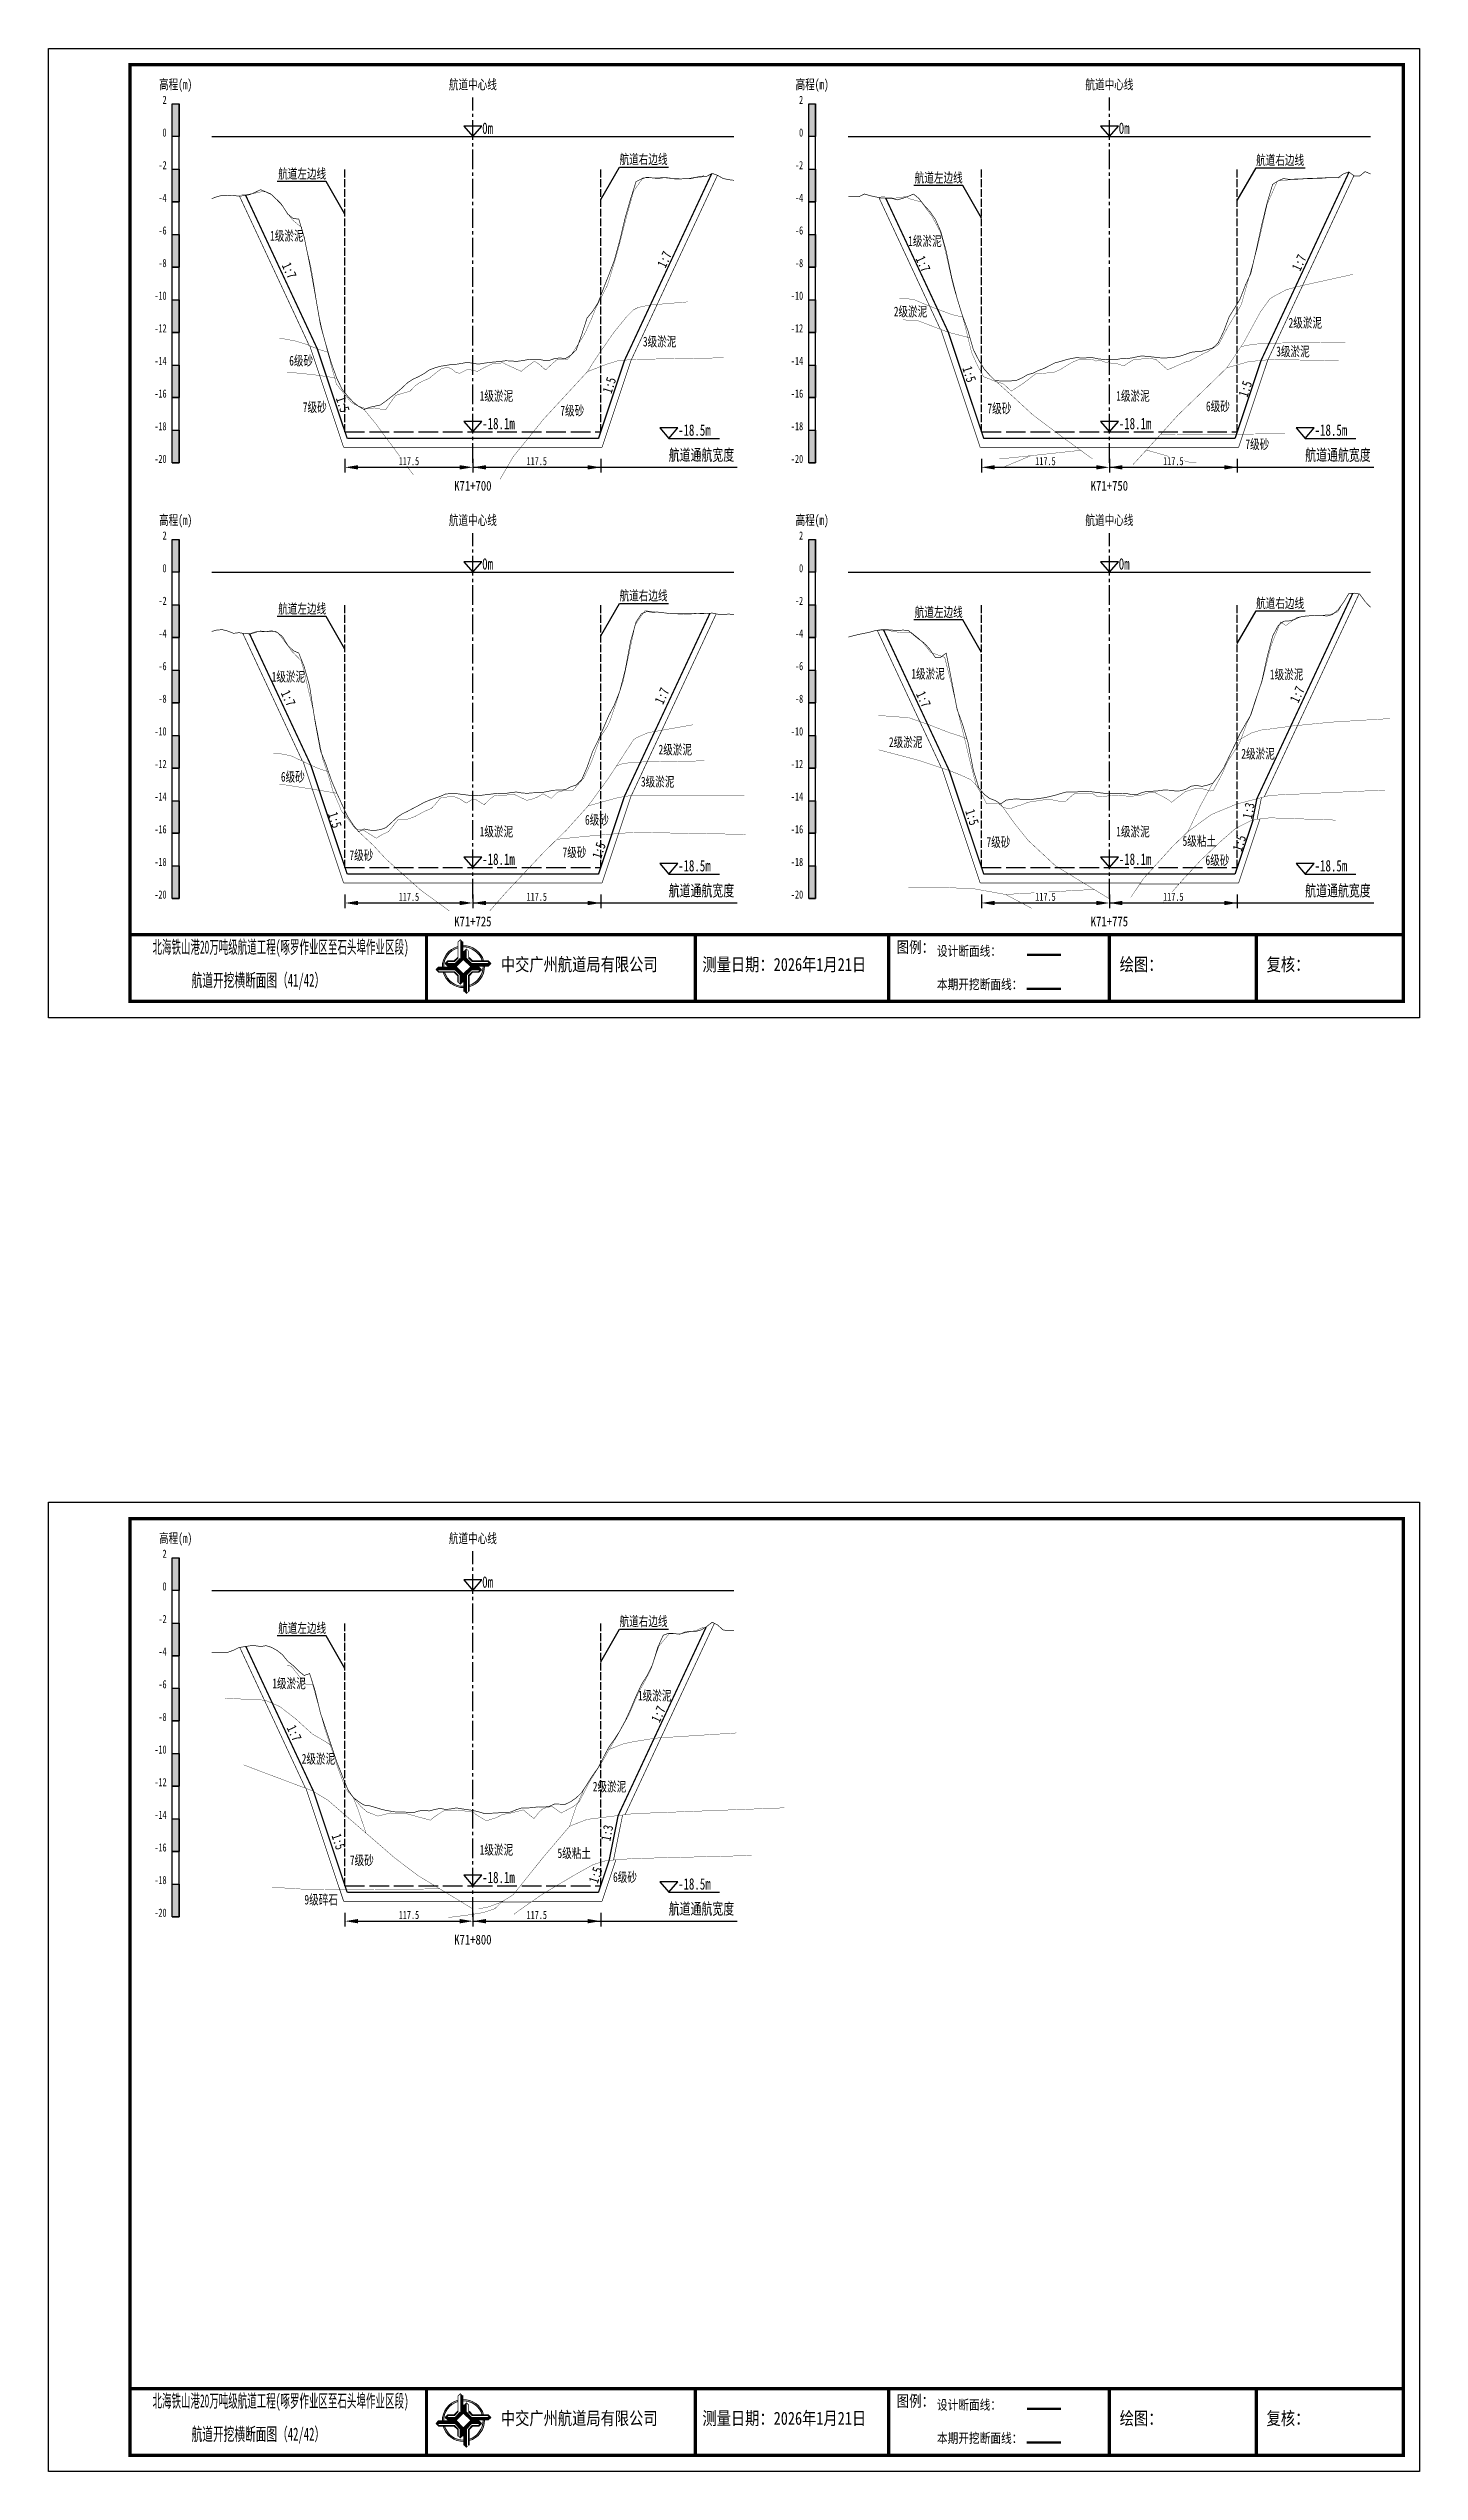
# Model space of a CAD drawing. Header units: millimetres. Extents: x 1260 to 1680, y -2079 to -1336.
import ezdxf
from ezdxf.enums import TextEntityAlignment as Align

# ---------------------------------------------------------------- set-up
doc = ezdxf.new("R2010")
doc.units = ezdxf.units.MM
for name, pattern in [('ACAD_ISO02W100', [15, 12, -3]), ('ACAD_ISO05W100', [33, 24, -3, 0, -3, 0, -3]), ('CENTER2', [1.125, 0.75, -0.125, 0.125, -0.125])]:
    doc.linetypes.add(name, pattern=pattern)
for name, color, linetype in [('0-桩号', 1, 'Continuous'), ('0-航道左右边线标注', 8, 'Continuous'), ('1-疏浚底高', 7, 'Continuous'), ('1-通航宽度', 7, 'Continuous'), ('1-通航底高', 7, 'Continuous'), ('202601', 5, 'Continuous'), ('DMX', 20, 'Continuous'), ('L1', 7, 'Continuous'), ('图幅外框线', 145, 'Continuous'), ('地质分层', 6, 'Continuous'), ('坡比', 1, 'Continuous'), ('尺寸标注', 1, 'Continuous'), ('开挖线', 4, 'Continuous'), ('标尺', 7, 'Continuous'), ('超挖线', 3, 'Continuous'), ('辅助框', 7, 'Continuous'), ('通航底面线', 7, 'ACAD_ISO02W100')]:
    doc.layers.add(name, color=color, linetype=linetype)
doc.styles.get("Standard").update_dxf_attribs({"font": 'arial.ttf'})
doc.styles.add('仿宋', font='仿宋_GB2312.ttf', dxfattribs={"width": 0.8})
doc.styles.add('仿宋GB2312', font='仿宋_GB2312.ttf', dxfattribs={"width": 0.7, "height": 2.5})
doc.styles.add('仿宋体', font='仿宋_GB2312.ttf', dxfattribs={"width": 0.8})
doc.dimstyles.new('2000', dxfattribs={"dimtxt": 3, "dimasz": 2.5, "dimexe": 1.25, "dimexo": 0.625, "dimtad": 1, "dimlfac": 2, "dimdsep": 46, "dimtxsty": 'Standard', "dimcen": 2.5, "dimadec": 0, "dimazin": 0, "dimtfac": 1, "dimtmove": 0, "dimatfit": 3, "dimfxl": 1, "dimtfill": 1, "dimarcsym": 0})

msp = doc.modelspace()

# ---------------------------------------------------------------- texts
at = {"layer": '0-桩号', "style": '仿宋', "width": 0.8}
for s, p in [('K71+700', (1390, -1470.5289)), ('K71+750', (1585, -1470.5289)), ('K71+725', (1390, -1604.0289)), ('K71+775', (1585, -1604.0289)), ('K71+800', (1390, -1916.0289))]:
    msp.add_text(s, height=3, dxfattribs=at).set_placement(p, align=Align.MIDDLE)
at = {"layer": '0-航道左右边线标注', "style": '仿宋', "width": 0.7}
for p in [(1345.0598, -1377.274), (1540.0598, -1378.4779), (1345.0598, -1510.5665), (1540.0598, -1511.5993), (1345.0598, -1822.9278)]:
    msp.add_text('航道左边线', height=3, dxfattribs=at).set_placement(p, align=Align.BOTTOM_RIGHT)
for p in [(1434.9402, -1372.8268), (1629.9402, -1373.0832), (1434.9402, -1506.536), (1629.9402, -1508.8557), (1434.9402, -1820.8336)]:
    msp.add_text('航道右边线', height=3, dxfattribs=at).set_placement(p, align=Align.BOTTOM_LEFT)
at = {"layer": '1-通航宽度', "style": '仿宋', "width": 0.7}
for p in [(1450, -1463.85), (1645, -1463.85), (1450, -1597.35), (1645, -1597.35), (1450, -1909.35)]:
    msp.add_text('航道通航宽度', height=3.5, dxfattribs=at).set_placement(p, align=Align.BOTTOM_LEFT)
at = {"layer": 'L1', "style": '仿宋', "width": 0.7}
for p in [(1390, -1347.5289), (1585, -1347.5289), (1390, -1481.0289), (1585, -1481.0289), (1390, -1793.0289)]:
    msp.add_text('航道中心线', height=3, dxfattribs=at).set_placement(p, align=Align.MIDDLE_CENTER)
for p in [(1392.8561, -1362.6797), (1587.8561, -1362.6797), (1392.8561, -1496.1797), (1587.8561, -1496.1797), (1392.8561, -1808.1797)]:
    msp.add_text('0m ', height=3.5, dxfattribs=at).set_placement(p)
at = {"layer": '地质分层', "linetype": 'Continuous', "width": 0.7}
for s, style, p in [('1级淤泥', '仿宋体', (1333.0205, -1393.8859)), ('1级淤泥', '仿宋体', (1528.5009, -1395.4925)), ('2级淤泥', '仿宋体', (1524.0708, -1417.1048)), ('3级淤泥', '仿宋体', (1447.2336, -1426.3049)), ('2级淤泥', '仿宋体', (1645.0211, -1420.5354)), ('6级砂', '仿宋GB2312', (1337.4023, -1432.1689)), ('3级淤泥', '仿宋体', (1641.2313, -1429.3173)), ('7级砂', '仿宋GB2312', (1341.5716, -1446.3952)), ('1级淤泥', '仿宋体', (1397.2203, -1442.9564)), ('7级砂', '仿宋GB2312', (1420.455, -1447.4841)), ('7级砂', '仿宋GB2312', (1551.3039, -1446.8064)), ('1级淤泥', '仿宋体', (1592.2203, -1442.9564)), ('6级砂', '仿宋GB2312', (1618.2421, -1446.1407)), ('7级砂', '仿宋GB2312', (1630.3131, -1457.7631)), ('1级淤泥', '仿宋体', (1333.5009, -1528.9925)), ('1级淤泥', '仿宋体', (1529.4531, -1528.0913)), ('1级淤泥', '仿宋体', (1639.2989, -1528.2909)), ('2级淤泥', '仿宋体', (1452.0211, -1551.3372)), ('2级淤泥', '仿宋体', (1522.5965, -1549.0552)), ('2级淤泥', '仿宋体', (1630.5393, -1552.5863)), ('6级砂', '仿宋GB2312', (1334.8602, -1559.6779)), ('3级淤泥', '仿宋体', (1446.6235, -1561.1714)), ('6级砂', '仿宋GB2312', (1428.0179, -1572.8558)), ('1级淤泥', '仿宋体', (1397.2203, -1576.4564)), ('7级砂', '仿宋GB2312', (1421.1395, -1582.8208)), ('7级砂', '仿宋GB2312', (1551.0063, -1579.6819)), ('1级淤泥', '仿宋体', (1592.2203, -1576.4564)), ('5级粘土', '仿宋GB2312', (1612.5406, -1579.3578)), ('7级砂', '仿宋GB2312', (1355.8553, -1583.6928)), ('6级砂', '仿宋GB2312', (1618.0954, -1585.2375)), ('1级淤泥', '仿宋体', (1333.693, -1837.4812)), ('1级淤泥', '仿宋体', (1445.7151, -1841.2266)), ('2级淤泥', '仿宋体', (1342.7025, -1860.5874)), ('2级淤泥', '仿宋体', (1431.8663, -1869.1075)), ('7级砂', '仿宋GB2312', (1356.0063, -1891.6819)), ('1级淤泥', '仿宋体', (1397.2203, -1888.4564)), ('5级粘土', '仿宋GB2312', (1421.0577, -1889.5104)), ('6级砂', '仿宋GB2312', (1436.6066, -1896.8534)), ('9级碎石', '仿宋GB2312', (1343.5318, -1903.7399))]:
    msp.add_text(s, height=3, dxfattribs=dict(at, style=style)).set_placement(p, align=Align.MIDDLE_CENTER)
at = {"layer": '坡比', "style": '仿宋体', "width": 0.8}
for s, rotation, p in [('1:7', 295, (1333.7613, -1404.5386)), ('1:7', 65, (1448.6761, -1401.1488)), ('1:7', 295, (1527.9359, -1402.511)), ('1:7', 65, (1643.107, -1402.1452)), ('1:5', 72, (1431.8008, -1439.7038)), ('1:5', 288, (1542.0825, -1436.3061)), ('1:5', 72, (1626.6173, -1440.8284)), ('1:5', 288, (1350.1646, -1445.5695)), ('1:7', 295, (1333.4579, -1535.5891)), ('1:7', 65, (1447.9265, -1534.8901)), ('1:7', 295, (1528.0416, -1535.9142)), ('1:7', 65, (1642.5384, -1534.4697)), ('1:5', 288, (1347.748, -1572.9018)), ('1:5', 288, (1542.9429, -1572.0607)), ('1:3', 79, (1627.6346, -1570.0557)), ('1:5', 72, (1624.824, -1579.996)), ('1:7', 65, (1446.8484, -1846.9222)), ('1:7', 295, (1335.2798, -1852.7131)), ('1:5', 288, (1348.8303, -1885.9729)), ('1:3', 79, (1431.1273, -1883.3238))]:
    msp.add_text(s, height=3, rotation=rotation, dxfattribs=at).set_placement(p, align=Align.MIDDLE)
at = {"layer": '辅助框', "color": 7, "style": '仿宋GB2312'}
for s, width, p in [('北海铁山港20万吨级航道工程(啄罗作业区至石头埠作业区段)', 0.52, (1331.0923, -1611.8413)), ('         航道开挖横断面图（41/42）', 0.6, (1316.9466, -1622.0285)), ('北海铁山港20万吨级航道工程(啄罗作业区至石头埠作业区段)', 0.52, (1331.0923, -2057.3413)), ('         航道开挖横断面图（42/42）', 0.6, (1316.9466, -2067.5285))]:
    msp.add_text(s, height=4, dxfattribs=dict(at, width=width)).set_placement(p, align=Align.MIDDLE_CENTER)
at = {"layer": '辅助框', "char_height": 3.5, "width": 20.652058, "attachment_point": 1, "style": '仿宋'}
for insert in [(1519.8269, -1610.132), (1519.8269, -2055.632)]:
    msp.add_mtext('{\\C3;图例：}', dxfattribs=dict(at, insert=insert))
at = {"layer": '辅助框', "color": 7, "lineweight": 50, "char_height": 3, "width": 26.24717, "attachment_point": 1, "style": '仿宋'}
for insert in [(1532.1654, -1611.5513), (1532.1654, -2057.0513)]:
    msp.add_mtext('设计断面线：', dxfattribs=dict(at, insert=insert))
at = {"layer": '辅助框', "lineweight": 0, "char_height": 4, "width": 115.886347, "attachment_point": 1, "style": '仿宋'}
for s, insert in [('{\\fKaiTi|b0|i0|c134|p49;\\W0.8;中交广州航道局有限公司}', (1398.5829, -1615.182)), ('{\\fKaiTi|b0|i0|c134|p49;\\W0.8;测量日期：2026年1月21日}', (1460.3284, -1615.182)), ('{\\fKaiTi|b0|i0|c134|p49;\\W0.8;绘图：}', (1588.1551, -1615.182)), ('{\\fKaiTi|b0|i0|c134|p49;\\W0.8;复核：}', (1633.1551, -1615.182)), ('{\\fKaiTi|b0|i0|c134|p49;\\W0.8;中交广州航道局有限公司}', (1398.5829, -2060.682)), ('{\\fKaiTi|b0|i0|c134|p49;\\W0.8;测量日期：2026年1月21日}', (1460.3284, -2060.682)), ('{\\fKaiTi|b0|i0|c134|p49;\\W0.8;绘图：}', (1588.1551, -2060.682)), ('{\\fKaiTi|b0|i0|c134|p49;\\W0.8;复核：}', (1633.1551, -2060.682))]:
    msp.add_mtext(s, dxfattribs=dict(at, insert=insert))
at = {"layer": '辅助框', "color": 1, "char_height": 3, "width": 26.24717, "attachment_point": 1, "style": '仿宋'}
for insert in [(1532.1654, -1621.7604), (1532.1654, -2067.2604)]:
    msp.add_mtext('本期开挖断面线：', dxfattribs=dict(at, insert=insert))

# ---------------------------------------------------------------- blocks, each defined once
blk = doc.blocks.new('标尺')
at = {"layer": '标尺', "linetype": 'Continuous'}
for points in [[(-2.11667, 100), (0, 100), (0, 90), (-2.11667, 90)], [(-2.11667, 80), (0, 80), (0, 70), (-2.11667, 70)], [(-2.11667, 60), (0, 60), (0, 50), (-2.11667, 50)], [(-2.11667, 40), (0, 40), (0, 30), (-2.11667, 30)], [(-2.11667, 20), (0, 20), (0, 10), (-2.11667, 10)], [(-2.11667, 0), (0, 0), (0, -10), (-2.11667, -10)]]:
    blk.add_hatch(color=256, dxfattribs=at).paths.add_polyline_path(points)
for p, q in [((-2.11667, -10), (-2.11667, 100)), ((0, -10), (0, 100)), ((-2.11667, 80), (0, 80)), ((-2.11667, 70), (0, 70)), ((-2.11667, 60), (0, 60)), ((-2.11667, 50), (0, 50)), ((-2.11667, 40), (0, 40)), ((-2.11667, 30), (0, 30)), ((-2.11667, 20), (0, 20)), ((-2.11667, 10), (0, 10)), ((-2.11667, 0), (0, 0)), ((-2.11667, -10), (0, -10))]:
    blk.add_line(p, q, dxfattribs=at)
at = {"layer": '标尺'}
for points in [[(-2.11667, 100), (0, 100), (0, 90), (-2.11667, 90)], [(-2.11667, 100), (0, 100), (0, 90), (-2.11667, 90)], [(-2.11667, 80), (0, 80), (0, 70), (-2.11667, 70)], [(-2.11667, 80), (0, 80), (0, 70), (-2.11667, 70)], [(-2.11667, 60), (0, 60), (0, 50), (-2.11667, 50)], [(-2.11667, 60), (0, 60), (0, 50), (-2.11667, 50)], [(-2.11667, 40), (0, 40), (0, 30), (-2.11667, 30)], [(-2.11667, 40), (0, 40), (0, 30), (-2.11667, 30)], [(-2.11667, 20), (0, 20), (0, 10), (-2.11667, 10)], [(-2.11667, 20), (0, 20), (0, 10), (-2.11667, 10)], [(-2.11667, 0), (0, 0), (0, -10), (-2.11667, -10)], [(-2.11667, 0), (0, 0), (0, -10), (-2.11667, -10)]]:
    blk.add_lwpolyline(points, close=True, dxfattribs=at)
at = {"layer": '标尺', "style": '仿宋GB2312', "width": 0.7}
blk.add_text('高程(m)', height=3, dxfattribs=at).set_placement((-1.05833, 106), align=Align.MIDDLE_CENTER)
for s, p in [('2', (-3.81667, 100)), ('0', (-3.81667, 90)), ('-2', (-3.81667, 80)), ('-4', (-3.81667, 70)), ('-6', (-3.81667, 60)), ('-8', (-3.81667, 50)), ('-10', (-3.81667, 40)), ('-12', (-3.81667, 30)), ('-14', (-3.81667, 20)), ('-16', (-3.81667, 10)), ('-18', (-3.81667, 0)), ('-20', (-3.81667, -10))]:
    blk.add_text(s, height=2.5, dxfattribs=at).set_placement(p, align=Align.RIGHT)
blk = doc.blocks.new('通航底高')
at = {"layer": '1-通航底高'}
for p, q in [((-2.76, 3.23), (0, 0)), ((2.76, 3.23), (-2.76, 3.23)), ((0, 0), (2.76, 3.23))]:
    blk.add_line(p, q, dxfattribs=at)
at = {"layer": '1-通航底高', "style": '仿宋', "width": 0.7}
blk.add_attdef('通航底高', (2.86, 0.82), '', height=3.5, dxfattribs=at)
blk = doc.blocks.new('疏浚底高')
at = {"layer": '1-疏浚底高'}
for p, q in [((-2.76, 3.23), (0, 0)), ((2.76, 3.23), (-2.76, 3.23)), ((0, 0), (2.76, 3.23)), ((0, 0), (15.51, 0))]:
    blk.add_line(p, q, dxfattribs=at)
at = {"layer": '1-疏浚底高', "style": '仿宋', "width": 0.7}
blk.add_attdef('疏浚底高', (2.86, 0.82), '', height=3.5, dxfattribs=at)
blk = doc.blocks.new('*D296')
at = {"layer": 'Defpoints', "color": 0}
for p in [(1350.83, -1454), (1390, -1454), (1390, -1464.85)]:
    blk.add_point(p, dxfattribs=at)
at = {"layer": '尺寸标注', "color": 0, "lineweight": -2, "ltscale": 0.5}
for p, q in [((1350.83, -1462.25), (1350.83, -1466.45)), ((1390, -1462.25), (1390, -1466.45)), ((1354.83, -1464.85), (1386, -1464.85))]:
    blk.add_line(p, q, dxfattribs=at)
at = {"layer": '尺寸标注', "color": 0}
for points in [[(1354.83, -1464.19), (1354.83, -1465.52), (1350.83, -1464.85)], [(1386, -1465.52), (1386, -1464.19), (1390, -1464.85)]]:
    blk.add_solid(points, dxfattribs=at)
at = {"layer": '尺寸标注', "color": 0, "insert": (1370.42, -1462.96), "char_height": 2.5, "attachment_point": 5, "style": '仿宋GB2312', "bg_fill": 3, "box_fill_scale": 1.1, "bg_fill_color": 257, "bg_fill_transparency": 0}
blk.add_mtext('117.5', dxfattribs=at)
blk = doc.blocks.new('*D297')
at = {"layer": 'Defpoints', "color": 0}
for p in [(1350.83, -1587.5), (1390, -1587.5), (1390, -1598.35)]:
    blk.add_point(p, dxfattribs=at)
at = {"layer": '尺寸标注', "color": 0, "lineweight": -2, "ltscale": 0.5}
for p, q in [((1350.83, -1595.75), (1350.83, -1599.95)), ((1390, -1595.75), (1390, -1599.95)), ((1354.83, -1598.35), (1386, -1598.35))]:
    blk.add_line(p, q, dxfattribs=at)
at = {"layer": '尺寸标注', "color": 0}
for points in [[(1354.83, -1597.69), (1354.83, -1599.02), (1350.83, -1598.35)], [(1386, -1599.02), (1386, -1597.69), (1390, -1598.35)]]:
    blk.add_solid(points, dxfattribs=at)
at = {"layer": '尺寸标注', "color": 0, "insert": (1370.42, -1596.46), "char_height": 2.5, "attachment_point": 5, "style": '仿宋GB2312', "bg_fill": 3, "box_fill_scale": 1.1, "bg_fill_color": 257, "bg_fill_transparency": 0}
blk.add_mtext('117.5', dxfattribs=at)
blk = doc.blocks.new('*D298')
at = {"layer": 'Defpoints', "color": 0}
for p in [(1545.83, -1454), (1585, -1454), (1585, -1464.85)]:
    blk.add_point(p, dxfattribs=at)
at = {"layer": '尺寸标注', "color": 0, "lineweight": -2, "ltscale": 0.5}
for p, q in [((1545.83, -1462.25), (1545.83, -1466.45)), ((1585, -1462.25), (1585, -1466.45)), ((1549.83, -1464.85), (1581, -1464.85))]:
    blk.add_line(p, q, dxfattribs=at)
at = {"layer": '尺寸标注', "color": 0}
for points in [[(1549.83, -1464.19), (1549.83, -1465.52), (1545.83, -1464.85)], [(1581, -1465.52), (1581, -1464.19), (1585, -1464.85)]]:
    blk.add_solid(points, dxfattribs=at)
at = {"layer": '尺寸标注', "color": 0, "insert": (1565.42, -1462.96), "char_height": 2.5, "attachment_point": 5, "style": '仿宋GB2312', "bg_fill": 3, "box_fill_scale": 1.1, "bg_fill_color": 257, "bg_fill_transparency": 0}
blk.add_mtext('117.5', dxfattribs=at)
blk = doc.blocks.new('*D299')
at = {"layer": 'Defpoints', "color": 0}
for p in [(1545.83, -1587.5), (1585, -1587.5), (1585, -1598.35)]:
    blk.add_point(p, dxfattribs=at)
at = {"layer": '尺寸标注', "color": 0, "lineweight": -2, "ltscale": 0.5}
for p, q in [((1545.83, -1595.75), (1545.83, -1599.95)), ((1585, -1595.75), (1585, -1599.95)), ((1549.83, -1598.35), (1581, -1598.35))]:
    blk.add_line(p, q, dxfattribs=at)
at = {"layer": '尺寸标注', "color": 0}
for points in [[(1549.83, -1597.69), (1549.83, -1599.02), (1545.83, -1598.35)], [(1581, -1599.02), (1581, -1597.69), (1585, -1598.35)]]:
    blk.add_solid(points, dxfattribs=at)
at = {"layer": '尺寸标注', "color": 0, "insert": (1565.42, -1596.46), "char_height": 2.5, "attachment_point": 5, "style": '仿宋GB2312', "bg_fill": 3, "box_fill_scale": 1.1, "bg_fill_color": 257, "bg_fill_transparency": 0}
blk.add_mtext('117.5', dxfattribs=at)
blk = doc.blocks.new('*D300')
at = {"layer": 'Defpoints', "color": 0}
for p in [(1350.83, -1899.5), (1390, -1899.5), (1390, -1910.35)]:
    blk.add_point(p, dxfattribs=at)
at = {"layer": '尺寸标注', "color": 0, "lineweight": -2, "ltscale": 0.5}
for p, q in [((1350.83, -1907.75), (1350.83, -1911.95)), ((1390, -1907.75), (1390, -1911.95)), ((1354.83, -1910.35), (1386, -1910.35))]:
    blk.add_line(p, q, dxfattribs=at)
at = {"layer": '尺寸标注', "color": 0}
for points in [[(1354.83, -1909.69), (1354.83, -1911.02), (1350.83, -1910.35)], [(1386, -1911.02), (1386, -1909.69), (1390, -1910.35)]]:
    blk.add_solid(points, dxfattribs=at)
at = {"layer": '尺寸标注', "color": 0, "insert": (1370.42, -1908.46), "char_height": 2.5, "attachment_point": 5, "style": '仿宋GB2312', "bg_fill": 3, "box_fill_scale": 1.1, "bg_fill_color": 257, "bg_fill_transparency": 0}
blk.add_mtext('117.5', dxfattribs=at)
blk = doc.blocks.new('*D353')
at = {"layer": 'Defpoints', "color": 0}
for p in [(1390, -1454), (1429.17, -1454), (1429.17, -1464.85)]:
    blk.add_point(p, dxfattribs=at)
at = {"layer": '尺寸标注', "color": 0, "lineweight": -2, "ltscale": 0.5}
for p, q in [((1390, -1462.25), (1390, -1466.45)), ((1429.17, -1462.25), (1429.17, -1466.45)), ((1394, -1464.85), (1425.17, -1464.85))]:
    blk.add_line(p, q, dxfattribs=at)
at = {"layer": '尺寸标注', "color": 0}
for points in [[(1394, -1464.19), (1394, -1465.52), (1390, -1464.85)], [(1425.17, -1465.52), (1425.17, -1464.19), (1429.17, -1464.85)]]:
    blk.add_solid(points, dxfattribs=at)
at = {"layer": '尺寸标注', "color": 0, "insert": (1409.58, -1462.96), "char_height": 2.5, "attachment_point": 5, "style": '仿宋GB2312', "bg_fill": 3, "box_fill_scale": 1.1, "bg_fill_color": 257, "bg_fill_transparency": 0}
blk.add_mtext('117.5', dxfattribs=at)
blk = doc.blocks.new('*D354')
at = {"layer": 'Defpoints', "color": 0}
for p in [(1390, -1587.5), (1429.17, -1587.5), (1429.17, -1598.35)]:
    blk.add_point(p, dxfattribs=at)
at = {"layer": '尺寸标注', "color": 0, "lineweight": -2, "ltscale": 0.5}
for p, q in [((1390, -1595.75), (1390, -1599.95)), ((1429.17, -1595.75), (1429.17, -1599.95)), ((1394, -1598.35), (1425.17, -1598.35))]:
    blk.add_line(p, q, dxfattribs=at)
at = {"layer": '尺寸标注', "color": 0}
for points in [[(1394, -1597.69), (1394, -1599.02), (1390, -1598.35)], [(1425.17, -1599.02), (1425.17, -1597.69), (1429.17, -1598.35)]]:
    blk.add_solid(points, dxfattribs=at)
at = {"layer": '尺寸标注', "color": 0, "insert": (1409.58, -1596.46), "char_height": 2.5, "attachment_point": 5, "style": '仿宋GB2312', "bg_fill": 3, "box_fill_scale": 1.1, "bg_fill_color": 257, "bg_fill_transparency": 0}
blk.add_mtext('117.5', dxfattribs=at)
blk = doc.blocks.new('*D355')
at = {"layer": 'Defpoints', "color": 0}
for p in [(1585, -1454), (1624.17, -1454), (1624.17, -1464.85)]:
    blk.add_point(p, dxfattribs=at)
at = {"layer": '尺寸标注', "color": 0, "lineweight": -2, "ltscale": 0.5}
for p, q in [((1585, -1462.25), (1585, -1466.45)), ((1624.17, -1462.25), (1624.17, -1466.45)), ((1589, -1464.85), (1620.17, -1464.85))]:
    blk.add_line(p, q, dxfattribs=at)
at = {"layer": '尺寸标注', "color": 0}
for points in [[(1589, -1464.19), (1589, -1465.52), (1585, -1464.85)], [(1620.17, -1465.52), (1620.17, -1464.19), (1624.17, -1464.85)]]:
    blk.add_solid(points, dxfattribs=at)
at = {"layer": '尺寸标注', "color": 0, "insert": (1604.58, -1462.96), "char_height": 2.5, "attachment_point": 5, "style": '仿宋GB2312', "bg_fill": 3, "box_fill_scale": 1.1, "bg_fill_color": 257, "bg_fill_transparency": 0}
blk.add_mtext('117.5', dxfattribs=at)
blk = doc.blocks.new('*D356')
at = {"layer": 'Defpoints', "color": 0}
for p in [(1585, -1587.5), (1624.17, -1587.5), (1624.17, -1598.35)]:
    blk.add_point(p, dxfattribs=at)
at = {"layer": '尺寸标注', "color": 0, "lineweight": -2, "ltscale": 0.5}
for p, q in [((1585, -1595.75), (1585, -1599.95)), ((1624.17, -1595.75), (1624.17, -1599.95)), ((1589, -1598.35), (1620.17, -1598.35))]:
    blk.add_line(p, q, dxfattribs=at)
at = {"layer": '尺寸标注', "color": 0}
for points in [[(1589, -1597.69), (1589, -1599.02), (1585, -1598.35)], [(1620.17, -1599.02), (1620.17, -1597.69), (1624.17, -1598.35)]]:
    blk.add_solid(points, dxfattribs=at)
at = {"layer": '尺寸标注', "color": 0, "insert": (1604.58, -1596.46), "char_height": 2.5, "attachment_point": 5, "style": '仿宋GB2312', "bg_fill": 3, "box_fill_scale": 1.1, "bg_fill_color": 257, "bg_fill_transparency": 0}
blk.add_mtext('117.5', dxfattribs=at)
blk = doc.blocks.new('*D357')
at = {"layer": 'Defpoints', "color": 0}
for p in [(1390, -1899.5), (1429.17, -1899.5), (1429.17, -1910.35)]:
    blk.add_point(p, dxfattribs=at)
at = {"layer": '尺寸标注', "color": 0, "lineweight": -2, "ltscale": 0.5}
for p, q in [((1390, -1907.75), (1390, -1911.95)), ((1429.17, -1907.75), (1429.17, -1911.95)), ((1394, -1910.35), (1425.17, -1910.35))]:
    blk.add_line(p, q, dxfattribs=at)
at = {"layer": '尺寸标注', "color": 0}
for points in [[(1394, -1909.69), (1394, -1911.02), (1390, -1910.35)], [(1425.17, -1911.02), (1425.17, -1909.69), (1429.17, -1910.35)]]:
    blk.add_solid(points, dxfattribs=at)
at = {"layer": '尺寸标注', "color": 0, "insert": (1409.58, -1908.46), "char_height": 2.5, "attachment_point": 5, "style": '仿宋GB2312', "bg_fill": 3, "box_fill_scale": 1.1, "bg_fill_color": 257, "bg_fill_transparency": 0}
blk.add_mtext('117.5', dxfattribs=at)

# ---------------------------------------------------------------- hatches: boundary and pattern name
at = {"layer": '辅助框'}
h = msp.add_hatch(color=5, dxfattribs=at)
h.paths.add_polyline_path([(1386.9546, -1610.2455), (1386.1757, -1609.4676), (1385.367, -1610.2762), (1385.367, -1615.0366), (1384.2904, -1616.112), (1382.3438, -1616.112), (1381.5477, -1616.9074), (1382.3431, -1617.6992), (1384.9786, -1617.6992), (1386.9546, -1615.7239)])
h.paths.add_polyline_path([(1386.1455, -1615.335), (1384.5902, -1616.8904), (1381.8646, -1616.8904), (1382.4653, -1616.2924), (1384.4099, -1616.2924), (1385.5466, -1615.1245), (1385.5466, -1610.365), (1386.1455, -1609.7673)], flags=16)
h = msp.add_hatch(color=5, dxfattribs=at)
h.paths.add_polyline_path([(1384.9783, -1617.9999), (1379.4999, -1618.0018), (1378.7223, -1618.781), (1379.5311, -1619.5895), (1384.2915, -1619.5879), (1385.3673, -1620.664), (1385.368, -1622.6107), (1386.1636, -1623.4065), (1386.9552, -1622.6108), (1386.9543, -1619.9753)])
h.paths.add_polyline_path([(1386.1456, -1620.364), (1386.1465, -1623.0896), (1385.5483, -1622.4891), (1385.5477, -1620.5445), (1384.3793, -1619.4082), (1379.6199, -1619.4099), (1379.022, -1618.8111), (1384.5897, -1618.8092)], flags=16)
h = msp.add_hatch(color=5, dxfattribs=at)
edge = h.paths.add_edge_path()
edge.add_ellipse((1387.1049, -1617.8494), major_axis=(-6.0171, 0), ratio=0.99999998, start_angle=-73.2117174, end_angle=1.4467621, ccw=False)
edge.add_line((1385.367, -1612.0887), (1385.367, -1611.6676))
edge.add_ellipse((1387.1049, -1617.8494), major_axis=(-6.4215, 0), ratio=0.99999998, start_angle=-74.2971995, end_angle=1.356895)
edge.add_line((1380.6852, -1618.0014), (1381.0897, -1618.0013))
edge = h.paths.add_edge_path()
edge.add_ellipse((1387.1049, -1617.8494), major_axis=(-6.0171, 0), ratio=0.99999998, start_angle=196.7802885, end_angle=271.4309187, ccw=False)
edge.add_line((1392.8658, -1616.1122), (1393.2869, -1616.1122))
edge.add_ellipse((1387.1049, -1617.8494), major_axis=(-6.4215, 0), ratio=0.99999998, start_angle=195.6953321, end_angle=271.3407922)
edge.add_line((1386.9546, -1611.4297), (1386.9546, -1611.8342))
edge = h.paths.add_edge_path()
edge.add_ellipse((1387.1049, -1617.8494), major_axis=(-6.4215, 0), ratio=0.99999998, start_angle=105.706527, end_angle=181.333632)
edge.add_line((1393.5246, -1617.6999), (1393.1201, -1617.6999))
edge.add_ellipse((1387.1049, -1617.8494), major_axis=(-6.0171, 0), ratio=0.99999998, start_angle=106.7923279, end_angle=181.4233031, ccw=False)
edge.add_line((1388.8433, -1623.6099), (1388.8433, -1624.031))
edge = h.paths.add_edge_path()
edge.add_ellipse((1387.1049, -1617.8494), major_axis=(6.0171, 0), ratio=0.99999998, start_angle=196.8039054, end_angle=271.4347581, ccw=False)
edge.add_line((1381.3448, -1619.5889), (1380.9236, -1619.589))
edge.add_ellipse((1387.1049, -1617.8494), major_axis=(6.4215, 0), ratio=0.99999998, start_angle=195.71869, end_angle=271.3444002)
edge.add_line((1387.2556, -1624.269), (1387.2556, -1623.8646))
h = msp.add_hatch(color=5, dxfattribs=at)
h.paths.add_polyline_path([(1389.2304, -1617.6999), (1394.7087, -1617.6999), (1395.4866, -1616.921), (1394.6781, -1616.1122), (1389.9177, -1616.1122), (1388.8422, -1615.0357), (1388.8422, -1613.0891), (1388.0469, -1612.2929), (1387.2551, -1613.0883), (1387.2551, -1615.7239)])
h.paths.add_polyline_path([(1388.0639, -1615.3354), (1388.0639, -1612.6098), (1388.6619, -1613.2105), (1388.6619, -1615.1552), (1389.8298, -1616.2918), (1394.5892, -1616.2918), (1395.1869, -1616.8908), (1389.6192, -1616.8908)], flags=16)
h = msp.add_hatch(color=5, dxfattribs=at)
h.paths.add_polyline_path([(1389.2316, -1617.9991), (1387.2556, -1619.9744), (1387.2556, -1625.4528), (1388.0345, -1626.2307), (1388.8433, -1625.4221), (1388.8433, -1620.6617), (1389.9198, -1619.5863), (1391.8664, -1619.5863), (1392.6625, -1618.7909), (1391.8671, -1617.9991)])
h.paths.add_polyline_path([(1389.62, -1618.8079), (1392.3456, -1618.8079), (1391.7449, -1619.4059), (1389.8003, -1619.4059), (1388.6636, -1620.5738), (1388.6636, -1625.3333), (1388.0647, -1625.931), (1388.0647, -1620.3633)], flags=16)
h = msp.add_hatch(color=5, dxfattribs=at)
h.paths.add_polyline_path([(1386.9546, -2055.7455), (1386.1757, -2054.9676), (1385.367, -2055.7762), (1385.367, -2060.5366), (1384.2904, -2061.612), (1382.3438, -2061.612), (1381.5477, -2062.4074), (1382.3431, -2063.1992), (1384.9786, -2063.1992), (1386.9546, -2061.2239)])
h.paths.add_polyline_path([(1386.1455, -2060.835), (1384.5902, -2062.3904), (1381.8646, -2062.3904), (1382.4653, -2061.7924), (1384.4099, -2061.7924), (1385.5466, -2060.6245), (1385.5466, -2055.865), (1386.1455, -2055.2673)], flags=16)
h = msp.add_hatch(color=5, dxfattribs=at)
h.paths.add_polyline_path([(1384.9783, -2063.4999), (1379.4999, -2063.5018), (1378.7223, -2064.281), (1379.5311, -2065.0895), (1384.2915, -2065.0879), (1385.3673, -2066.164), (1385.368, -2068.1107), (1386.1636, -2068.9065), (1386.9552, -2068.1108), (1386.9543, -2065.4753)])
h.paths.add_polyline_path([(1386.1456, -2065.864), (1386.1465, -2068.5896), (1385.5483, -2067.9891), (1385.5477, -2066.0445), (1384.3793, -2064.9082), (1379.6199, -2064.9099), (1379.022, -2064.3111), (1384.5897, -2064.3092)], flags=16)
h = msp.add_hatch(color=5, dxfattribs=at)
edge = h.paths.add_edge_path()
edge.add_ellipse((1387.1049, -2063.3494), major_axis=(-6.0171, 0), ratio=0.99999998, start_angle=-73.2117174, end_angle=1.4467621, ccw=False)
edge.add_line((1385.367, -2057.5887), (1385.367, -2057.1676))
edge.add_ellipse((1387.1049, -2063.3494), major_axis=(-6.4215, 0), ratio=0.99999998, start_angle=-74.2971995, end_angle=1.356895)
edge.add_line((1380.6852, -2063.5014), (1381.0897, -2063.5013))
edge = h.paths.add_edge_path()
edge.add_ellipse((1387.1049, -2063.3494), major_axis=(-6.0171, 0), ratio=0.99999998, start_angle=196.7802885, end_angle=271.4309187, ccw=False)
edge.add_line((1392.8658, -2061.6122), (1393.2869, -2061.6122))
edge.add_ellipse((1387.1049, -2063.3494), major_axis=(-6.4215, 0), ratio=0.99999998, start_angle=195.6953321, end_angle=271.3407922)
edge.add_line((1386.9546, -2056.9297), (1386.9546, -2057.3342))
edge = h.paths.add_edge_path()
edge.add_ellipse((1387.1049, -2063.3494), major_axis=(-6.4215, 0), ratio=0.99999998, start_angle=105.706527, end_angle=181.333632)
edge.add_line((1393.5246, -2063.1999), (1393.1201, -2063.1999))
edge.add_ellipse((1387.1049, -2063.3494), major_axis=(-6.0171, 0), ratio=0.99999998, start_angle=106.7923279, end_angle=181.4233031, ccw=False)
edge.add_line((1388.8433, -2069.1099), (1388.8433, -2069.531))
edge = h.paths.add_edge_path()
edge.add_ellipse((1387.1049, -2063.3494), major_axis=(6.0171, 0), ratio=0.99999998, start_angle=196.8039054, end_angle=271.4347581, ccw=False)
edge.add_line((1381.3448, -2065.0889), (1380.9236, -2065.089))
edge.add_ellipse((1387.1049, -2063.3494), major_axis=(6.4215, 0), ratio=0.99999998, start_angle=195.71869, end_angle=271.3444002)
edge.add_line((1387.2556, -2069.769), (1387.2556, -2069.3646))
h = msp.add_hatch(color=5, dxfattribs=at)
h.paths.add_polyline_path([(1389.2304, -2063.1999), (1394.7087, -2063.1999), (1395.4866, -2062.421), (1394.6781, -2061.6122), (1389.9177, -2061.6122), (1388.8422, -2060.5357), (1388.8422, -2058.5891), (1388.0469, -2057.7929), (1387.2551, -2058.5883), (1387.2551, -2061.2239)])
h.paths.add_polyline_path([(1388.0639, -2060.8354), (1388.0639, -2058.1098), (1388.6619, -2058.7105), (1388.6619, -2060.6552), (1389.8298, -2061.7918), (1394.5892, -2061.7918), (1395.1869, -2062.3908), (1389.6192, -2062.3908)], flags=16)
h = msp.add_hatch(color=5, dxfattribs=at)
h.paths.add_polyline_path([(1389.2316, -2063.4991), (1387.2556, -2065.4744), (1387.2556, -2070.9528), (1388.0345, -2071.7307), (1388.8433, -2070.9221), (1388.8433, -2066.1617), (1389.9198, -2065.0863), (1391.8664, -2065.0863), (1392.6625, -2064.2909), (1391.8671, -2063.4991)])
h.paths.add_polyline_path([(1389.62, -2064.3079), (1392.3456, -2064.3079), (1391.7449, -2064.9059), (1389.8003, -2064.9059), (1388.6636, -2066.0738), (1388.6636, -2070.8333), (1388.0647, -2071.431), (1388.0647, -2065.8633)], flags=16)

# ---------------------------------------------------------------- linework, layer by layer
at = {"layer": '0-航道左右边线标注', "linetype": 'ACAD_ISO02W100', "ltscale": 0.2}
for points in [[(1350.8333, -1454), (1350.8333, -1373.5)], [(1429.1667, -1454), (1429.1667, -1373.5)], [(1545.8333, -1454), (1545.8333, -1373.5)], [(1624.1667, -1454), (1624.1667, -1373.5)], [(1350.8333, -1587.5), (1350.8333, -1507)], [(1429.1667, -1587.5), (1429.1667, -1507)], [(1545.8333, -1587.5), (1545.8333, -1507)], [(1624.1667, -1587.5), (1624.1667, -1507)], [(1350.8333, -1899.5), (1350.8333, -1819)], [(1429.1667, -1899.5), (1429.1667, -1819)]]:
    msp.add_lwpolyline(points, dxfattribs=at)
at = {"layer": '0-航道左右边线标注'}
for points in [[(1429.1667, -1382.8268), (1434.9402, -1372.8268), (1449.9402, -1372.8268)], [(1624.1667, -1383.0832), (1629.9402, -1373.0832), (1644.9402, -1373.0832)], [(1350.8333, -1387.274), (1345.0598, -1377.274), (1330.0598, -1377.274)], [(1545.8333, -1388.4779), (1540.0598, -1378.4779), (1525.0598, -1378.4779)], [(1429.1667, -1516.536), (1434.9402, -1506.536), (1449.9402, -1506.536)], [(1350.8333, -1520.5665), (1345.0598, -1510.5665), (1330.0598, -1510.5665)], [(1545.8333, -1521.5993), (1540.0598, -1511.5993), (1525.0598, -1511.5993)], [(1624.1667, -1518.8557), (1629.9402, -1508.8557), (1644.9402, -1508.8557)], [(1350.8333, -1832.9278), (1345.0598, -1822.9278), (1330.0598, -1822.9278)], [(1429.1667, -1830.8336), (1434.9402, -1820.8336), (1449.9402, -1820.8336)]]:
    msp.add_lwpolyline(points, dxfattribs=at)
at = {"layer": '1-通航宽度'}
for points in [[(1390, -1464.85), (1471, -1464.85)], [(1585, -1464.85), (1666, -1464.85)], [(1390, -1598.35), (1471, -1598.35)], [(1585, -1598.35), (1666, -1598.35)], [(1390, -1910.35), (1471, -1910.35)]]:
    msp.add_lwpolyline(points, dxfattribs=at)
at = {"layer": '202601', "color": 1, "linetype": 'Continuous', "const_width": 0.1}
for points in [[(1319.166, -1381.4), (1319.8897, -1381.4), (1323.233, -1380.85), (1325.5264, -1380.35), (1326.3964, -1380.45), (1328.023, -1380.95), (1330.0064, -1382.8), (1331.1664, -1383.9), (1333.033, -1386.75), (1334.563, -1388.85), (1336.1497, -1390.2), (1337.5597, -1391.35), (1338.2797, -1394.45), (1340.5664, -1404.25), (1342.1697, -1414.3), (1343.023, -1419.15), (1343.7864, -1422.55), (1345.1497, -1428.1), (1346.543, -1433.35), (1348.193, -1439.35), (1350.9597, -1442.75), (1352.8164, -1445), (1354.7697, -1446.05), (1356.8664, -1446.75), (1358.3797, -1446.9), (1359.783, -1446.65), (1362.783, -1447.2), (1363.203, -1447.3), (1364.8597, -1444.9), (1366.303, -1442.85), (1367.6997, -1442.4), (1370.7297, -1441.55), (1372.1497, -1440.05), (1373.553, -1438.95), (1376.7564, -1437.5), (1377.6864, -1436.7), (1380.3097, -1434.65), (1382.2564, -1434.15), (1383.4797, -1434.7), (1384.7397, -1435.7), (1385.9564, -1436.05), (1388.473, -1434.8), (1388.5664, -1434.8), (1391.4064, -1435.45), (1393.4697, -1434.3), (1395.7964, -1433.2), (1398.9497, -1432.85), (1399.1064, -1432.8), (1399.183, -1432.8), (1400.003, -1433.25), (1404.5264, -1435.3), (1404.8264, -1435.45), (1405.2164, -1435.1), (1408.8564, -1432.3), (1410.393, -1433.35), (1412.283, -1435), (1414.7764, -1432.7), (1415.8297, -1431.85), (1416.5364, -1431.8), (1418.8464, -1431.9), (1420.0464, -1430.55), (1424.1597, -1424.15), (1426.4197, -1419.2), (1427.7764, -1415.75), (1430.0897, -1411.3), (1431.1697, -1409.2), (1431.5897, -1407.9), (1434.0064, -1399.85), (1434.9797, -1396.25), (1437.303, -1387.1), (1439.2564, -1380.25), (1442.0597, -1376.2), (1442.1764, -1376.15), (1446.0797, -1376.1), (1447.623, -1376), (1450.643, -1376.35), (1450.9464, -1376.35), (1451.2397, -1376.35), (1455.4564, -1376.45), (1459.263, -1375.75), (1460.0697, -1375.75), (1460.833, -1375.4)], [(1514.166, -1382.25), (1515.4597, -1381.9), (1519.103, -1382.4), (1522.013, -1382), (1522.873, -1382), (1523.5764, -1382.5), (1527.393, -1383.55), (1529.7064, -1386.65), (1530.5897, -1387.85), (1533.2197, -1392.75), (1534.443, -1397.25), (1536.5197, -1406.45), (1536.9997, -1408.6), (1537.683, -1411), (1539.4633, -1416.7129), (1540.583, -1420.75), (1542.833, -1429.8), (1544.6397, -1433.75), (1546.4697, -1437.1), (1548.4664, -1437.85), (1549.313, -1438.25), (1550.8897, -1438.75), (1552.0897, -1439.15), (1552.6297, -1439.35), (1554.9064, -1441.5), (1558.253, -1439.35), (1558.2964, -1439.3), (1558.613, -1439.1), (1562.4164, -1436.2), (1562.9197, -1436.1), (1564.6397, -1436.05), (1566.7797, -1435.85), (1568.1364, -1435.7), (1570.0497, -1434.85), (1573.073, -1432.95), (1574.383, -1432.35), (1575.3897, -1431.9), (1578.4564, -1431.9), (1579.9764, -1431.85), (1580.8797, -1432.3), (1582.133, -1432.05), (1584.2097, -1432.8), (1584.8397, -1432.4), (1585.5197, -1433.15), (1587.323, -1433.1), (1589.493, -1433.8), (1590.623, -1432.95), (1592.4164, -1431.85), (1595.4764, -1431.6), (1597.633, -1431.55), (1599.1964, -1431.75), (1602.753, -1434.9), (1602.833, -1434.95), (1602.8864, -1434.9), (1603.933, -1434.5), (1608.7897, -1432.4), (1609.033, -1432.5), (1609.3264, -1432.4), (1614.683, -1429.55), (1614.8064, -1429.6), (1618.493, -1427.2), (1621.2697, -1421.85), (1625.0364, -1415.65), (1625.3897, -1414.95), (1625.5464, -1414.5), (1629.613, -1400.1), (1630.1797, -1398), (1631.3664, -1392.95), (1633.353, -1384.15), (1635.6997, -1378.85), (1636.3797, -1377.3), (1636.763, -1377), (1638.783, -1376.9), (1640.4697, -1376.7), (1640.823, -1376.7), (1642.803, -1376.6), (1643.613, -1376.55), (1646.073, -1376.4), (1647.253, -1376.4), (1649.543, -1376.35), (1651.373, -1376.2), (1653.0297, -1376.05), (1655.353, -1376.2), (1655.833, -1376)], [(1319.166, -1515.65), (1319.2097, -1515.65), (1321.7964, -1516), (1323.2464, -1515.55), (1324.3564, -1515.15), (1325.503, -1515.3), (1329.583, -1515.1), (1330.3664, -1515.65), (1333.8964, -1520.25), (1334.433, -1521.15), (1335.293, -1521.95), (1337.3697, -1524.1), (1338.213, -1526.9), (1339.5197, -1532.65), (1341.0764, -1539.15), (1342.3264, -1545.6), (1344.043, -1554.35), (1345.3264, -1557.95), (1347.1764, -1564.15), (1349.013, -1568.3), (1349.703, -1570.15), (1350.7397, -1571.3), (1353.933, -1575.55), (1356.543, -1576.1), (1357.0664, -1576.4), (1360.3964, -1578.5), (1362.3664, -1577.3), (1364.1597, -1576.5), (1365.6164, -1574.65), (1367.163, -1572.7), (1369.8597, -1572.7), (1370.5064, -1572.5), (1372.0497, -1571.95), (1375.153, -1570.3), (1377.3364, -1569.35), (1378.3197, -1568.3), (1380.0397, -1566.2), (1381.6064, -1565.95), (1383.7597, -1565.6), (1386.023, -1566.45), (1387.9697, -1567.75), (1389.7797, -1566.65), (1390.8164, -1566.6), (1393.4497, -1568.25), (1395.3897, -1566.35), (1396.6064, -1565.5), (1399.3697, -1565.4), (1402.1197, -1565.05), (1402.633, -1565.05), (1406.493, -1566.9), (1407.7597, -1566.65), (1409.6764, -1565.95), (1411.523, -1564.9), (1412.1564, -1565.25), (1414.0497, -1566.3), (1415.8064, -1564.5), (1416.7397, -1564.15), (1418.993, -1563.75), (1420.6664, -1563.8), (1423.993, -1560.05), (1426.133, -1555.55), (1426.7764, -1553.9), (1429.2064, -1547.25), (1431.203, -1544.25), (1431.9364, -1542.75), (1434.013, -1536.7), (1436.123, -1530.1), (1439.013, -1516.45), (1439.7464, -1513.05), (1440.0864, -1512.6), (1442.723, -1508.8), (1443.743, -1508.9), (1446.4797, -1509.25), (1448.0697, -1509.4), (1449.4664, -1509.6), (1454.443, -1509.9), (1455.203, -1509.95), (1455.363, -1509.95), (1459.313, -1509.6), (1460.5164, -1509.55), (1460.833, -1509.55)], [(1514.166, -1514.85), (1516.0697, -1514.7), (1518.683, -1515.1), (1521.113, -1515.5), (1524.3597, -1515.5), (1526.6497, -1517.35), (1527.4697, -1518.1), (1528.1697, -1518.95), (1530.2497, -1521.55), (1533.593, -1522.75), (1534.553, -1523.1), (1535.4664, -1526.75), (1536.513, -1530.8), (1537.693, -1535.85), (1539.163, -1542.1), (1541.0964, -1549.85), (1541.9797, -1553.7), (1544.1497, -1562.15), (1546.3464, -1565.95), (1547.3397, -1567.85), (1549.1364, -1568), (1551.0464, -1567.9), (1552.603, -1569.15), (1554.7097, -1569.45), (1556.523, -1568.7), (1558.1897, -1568.25), (1560.0264, -1567.5), (1561.5564, -1567.25), (1564.2497, -1566.85), (1565.6597, -1566.6), (1566.8197, -1566.6), (1570.463, -1567.35), (1571.703, -1567.1), (1573.753, -1565.25), (1574.433, -1564.8), (1576.773, -1564.8), (1578.683, -1564.8), (1579.843, -1564.85), (1581.2697, -1565.7), (1584.0797, -1565.65), (1585.273, -1565.35), (1590.7497, -1565.6), (1591.133, -1565.7), (1591.3497, -1565.6), (1593.0397, -1565.55), (1594.0097, -1565.5), (1594.113, -1565.5), (1594.253, -1565.45), (1596.823, -1564.65), (1598.8397, -1564.45), (1601.5464, -1565.85), (1603.293, -1566.85), (1603.9964, -1567.5), (1607.623, -1564.75), (1608.2697, -1564.2), (1608.3964, -1564.2), (1608.9897, -1564), (1611.693, -1563.15), (1612.6064, -1563.4), (1613.143, -1563.25), (1616.113, -1564.05), (1616.8597, -1563.85), (1619.6297, -1558.6), (1620.9197, -1555.6), (1621.493, -1554.55), (1624.7764, -1549.55), (1624.8997, -1549.25), (1627.1197, -1543.25), (1627.943, -1541.6), (1629.983, -1535.3), (1631.7197, -1530.65), (1633.8997, -1521.95), (1634.553, -1519.45), (1635.113, -1518), (1637.2264, -1512.75), (1637.5197, -1512.2), (1639.0164, -1513.35), (1642.533, -1510.8), (1643.9864, -1510.65), (1644.9864, -1510.4), (1646.8197, -1510.4), (1648.793, -1510.2), (1649.9597, -1510.25), (1652.913, -1509.85), (1654.943, -1509.15), (1655.833, -1507.65)], [(1333.086, -1831.85), (1334.3764, -1832.25), (1338.7564, -1837.7), (1340.9564, -1837.95), (1342.3197, -1842.85), (1344.5464, -1850.95), (1344.873, -1852.1), (1348.073, -1861.65), (1348.9064, -1864.1), (1351.113, -1869.9), (1352.613, -1871.55), (1355.8864, -1875.4), (1357.6564, -1876.9), (1358.9964, -1877.4), (1360.923, -1878.15), (1364.793, -1877.2), (1367.2064, -1877.3), (1369.663, -1877.4), (1373.9497, -1878.6), (1374.613, -1878.75), (1374.763, -1878.8), (1377.0064, -1879.4), (1377.9497, -1878.6), (1380.843, -1876.65), (1380.903, -1876.6), (1380.953, -1876.6), (1384.9497, -1876.35), (1386.773, -1876.5), (1389.0397, -1876.8), (1390.2197, -1877), (1391.103, -1877.8), (1394.1864, -1879.6), (1395.633, -1879.1), (1397.0664, -1878.7), (1398.9564, -1877.7), (1401.983, -1877.15), (1402.2797, -1877.05), (1403.1097, -1876.85), (1405.423, -1876.25), (1406.4664, -1877.1), (1408.7364, -1878.95), (1410.323, -1876.9), (1411.513, -1875.85), (1413.5397, -1875.35), (1414.2797, -1875.25), (1414.7264, -1875.5), (1417.0564, -1877.2), (1420.8497, -1875.2), (1422.583, -1873.75), (1424.543, -1870), (1425.6097, -1867.85), (1427.6764, -1864.55), (1429.3764, -1861.85), (1429.7764, -1861.25), (1433.283, -1855.1), (1433.863, -1854.2), (1435.6097, -1851.1), (1437.7864, -1847.15), (1439.6497, -1842.8), (1440.4964, -1840.85), (1440.653, -1840.5), (1442.1897, -1837.7), (1444.2564, -1833.85), (1444.4597, -1833.4), (1444.7197, -1832.75), (1446.953, -1826.1), (1449.8797, -1822.6), (1450.0897, -1822.3), (1450.3697, -1822.35), (1453.8797, -1822.25), (1458.1697, -1821.3), (1458.4264, -1821.35), (1459.1164, -1820.95), (1460.833, -1820.2)]]:
    msp.add_lwpolyline(points, dxfattribs=at)
at = {"layer": 'DMX', "color": 7, "linetype": 'Continuous', "const_width": 0.2}
for points in [[(1310, -1382.51), (1310, -1382.51), (1311.6667, -1381.915), (1313.3333, -1381.465), (1315, -1381.575), (1316.6667, -1381.55), (1318.3333, -1381.76), (1320, -1381.59), (1321.6667, -1381.285), (1323.3333, -1380.57), (1325, -1379.775), (1326.6667, -1380.485), (1328.3333, -1381.28), (1330, -1382.885), (1331.6667, -1384.695), (1333.3333, -1387.28), (1335, -1388.635), (1336.6667, -1388.765), (1338.3333, -1394.35), (1340, -1402.51), (1341.6667, -1411.685), (1343.3333, -1421.31), (1345, -1427.27), (1346.6667, -1432.97), (1348.3333, -1437.605), (1350, -1441.015), (1351.6667, -1443.065), (1353.3333, -1444.86), (1355, -1446.16), (1356.6667, -1447.125), (1358.3333, -1446.47), (1360, -1446.11), (1361.6667, -1445.755), (1363.3333, -1444.565), (1365, -1443.25), (1366.6667, -1441.95), (1368.3333, -1440.51), (1370, -1438.92), (1371.6667, -1437.85), (1373.3333, -1437.1), (1375, -1436.16), (1376.6667, -1435.01), (1378.3333, -1434.385), (1380, -1433.895), (1381.6667, -1433.64), (1383.3333, -1433.36), (1385, -1433.255), (1386.6667, -1433), (1388.3333, -1432.68), (1390, -1432.955), (1391.6667, -1433.235), (1393.3333, -1432.96), (1395, -1432.715), (1396.6667, -1432.565), (1398.3333, -1432.405), (1400, -1432.205), (1401.6667, -1432.24), (1403.3333, -1432.4), (1405, -1432.18), (1406.6667, -1431.885), (1408.3333, -1431.73), (1410, -1431.725), (1411.6667, -1432.055), (1413.3333, -1432.115), (1415, -1431.54), (1416.6667, -1431.33), (1418.3333, -1431.54), (1420, -1430.485), (1421.6667, -1428.895), (1423.3333, -1424.23), (1425, -1419.075), (1426.6667, -1417.075), (1428.3333, -1414.485), (1430, -1410.095), (1431.6667, -1405.86), (1433.3333, -1401.43), (1435, -1395.345), (1436.6667, -1388.33), (1438.3333, -1382.54), (1440, -1377.3), (1441.6667, -1376.48), (1443.3333, -1375.955), (1445, -1376.165), (1446.6667, -1376.345), (1448.3333, -1376.125), (1450, -1376.145), (1451.6667, -1376.45), (1453.3333, -1376.54), (1455, -1376.35), (1456.6667, -1376.41), (1458.3333, -1375.99), (1460, -1375.855), (1461.6667, -1375.66), (1463.3333, -1374.775), (1465, -1375.395), (1466.6667, -1376.355), (1468.3333, -1376.705), (1470, -1376.9)], [(1505, -1381.765), (1505, -1381.765), (1506.6667, -1381.91), (1508.3333, -1381.875), (1510, -1381.095), (1511.6667, -1381.61), (1513.3333, -1381.965), (1515, -1382.34), (1516.6667, -1382.38), (1518.3333, -1382.41), (1520, -1382.9), (1521.6667, -1382.43), (1523.3333, -1381.82), (1525, -1381.12), (1526.6667, -1382.495), (1528.3333, -1384.66), (1530, -1386.445), (1531.6667, -1388.835), (1533.3333, -1392.53), (1535, -1398.59), (1536.6667, -1406.555), (1538.3333, -1413.045), (1540, -1418.455), (1541.6667, -1422.95), (1543.3333, -1428.81), (1545, -1432.075), (1546.6667, -1434.765), (1548.3333, -1436.64), (1550, -1438.28), (1551.6667, -1438.37), (1553.3333, -1438.435), (1555, -1438.355), (1556.6667, -1438.155), (1558.3333, -1437.395), (1560, -1436.445), (1561.6667, -1435.98), (1563.3333, -1435.14), (1565, -1434.535), (1566.6667, -1433.67), (1568.3333, -1432.835), (1570, -1432.42), (1571.6667, -1431.895), (1573.3333, -1431.505), (1575, -1431.22), (1576.6667, -1431.395), (1578.3333, -1431.27), (1580, -1431.29), (1581.6667, -1431.635), (1583.3333, -1431.79), (1585, -1431.885), (1586.6667, -1431.905), (1588.3333, -1431.6), (1590, -1431.525), (1591.6667, -1431.37), (1593.3333, -1431.015), (1595, -1430.685), (1596.6667, -1430.895), (1598.3333, -1431.035), (1600, -1431.26), (1601.6667, -1431.38), (1603.3333, -1431.255), (1605, -1431.095), (1606.6667, -1430.77), (1608.3333, -1430.215), (1610, -1429.595), (1611.6667, -1429.415), (1613.3333, -1429.28), (1615, -1428.79), (1616.6667, -1428.28), (1618.3333, -1426.665), (1620, -1423.205), (1621.6667, -1418.76), (1623.3333, -1416.065), (1625, -1413.35), (1626.6667, -1408.99), (1628.3333, -1405.4), (1630, -1398.145), (1631.6667, -1390.555), (1633.3333, -1383.685), (1635, -1378.16), (1636.6667, -1377.085), (1638.3333, -1376.36), (1640, -1376.615), (1641.6667, -1376.55), (1643.3333, -1376.52), (1645, -1376.385), (1646.6667, -1376.28), (1648.3333, -1376.25), (1650, -1376.2), (1651.6667, -1376.105), (1653.3333, -1376.06), (1655, -1376.09), (1656.6667, -1374.955), (1658.3333, -1374.34), (1660, -1375.545), (1661.6667, -1375.59), (1663.3333, -1374.225), (1665, -1374.975)], [(1505, -1516.885), (1505, -1516.885), (1506.6667, -1516.425), (1508.3333, -1516.025), (1510, -1515.7), (1511.6667, -1515.335), (1513.3333, -1514.865), (1515, -1514.645), (1516.6667, -1514.595), (1518.3333, -1514.725), (1520, -1514.89), (1521.6667, -1514.725), (1523.3333, -1514.815), (1525, -1516.19), (1526.6667, -1517.56), (1528.3333, -1518.745), (1530, -1520.62), (1531.6667, -1523.155), (1533.3333, -1523.04), (1535, -1521.77), (1536.6667, -1530.19), (1538.3333, -1539), (1540, -1543.555), (1541.6667, -1549.18), (1543.3333, -1557.725), (1545, -1563.1), (1546.6667, -1565.055), (1548.3333, -1566.325), (1550, -1566.935), (1551.6667, -1568), (1553.3333, -1566.845), (1555, -1566.585), (1556.6667, -1566.43), (1558.3333, -1566.64), (1560, -1566.725), (1561.6667, -1566.555), (1563.3333, -1566.345), (1565, -1566.115), (1566.6667, -1565.755), (1568.3333, -1565.355), (1570, -1564.84), (1571.6667, -1564.365), (1573.3333, -1564.365), (1575, -1564.33), (1576.6667, -1564.115), (1578.3333, -1564.115), (1580, -1564.33), (1581.6667, -1564.53), (1583.3333, -1564.72), (1585, -1564.825), (1586.6667, -1564.86), (1588.3333, -1564.825), (1590, -1564.77), (1591.6667, -1565.1), (1593.3333, -1565.175), (1595, -1564.51), (1596.6667, -1564.095), (1598.3333, -1564.095), (1600, -1563.975), (1601.6667, -1563.735), (1603.3333, -1563.785), (1605, -1564), (1606.6667, -1563.985), (1608.3333, -1563.565), (1610, -1562.57), (1611.6667, -1562.335), (1613.3333, -1562.62), (1615, -1562.25), (1616.6667, -1561.645), (1618.3333, -1559.49), (1620, -1556.985), (1621.6667, -1553.49), (1623.3333, -1550.065), (1625, -1546.49), (1626.6667, -1543.555), (1628.3333, -1540.72), (1630, -1535.55), (1631.6667, -1530.48), (1633.3333, -1522.92), (1635, -1516.585), (1636.6667, -1513.425), (1638.3333, -1512.01), (1640, -1511.91), (1641.6667, -1511.495), (1643.3333, -1510.72), (1645, -1510.46), (1646.6667, -1510.31), (1648.3333, -1510.235), (1650, -1510.205), (1651.6667, -1510.425), (1653.3333, -1509.965), (1655, -1508.57), (1656.6667, -1506.3), (1658.3333, -1503.555), (1660, -1503.405), (1661.6667, -1503.69), (1663.3333, -1506), (1665, -1507.72)], [(1310, -1515.145), (1310, -1515.145), (1311.6667, -1514.69), (1313.3333, -1514.605), (1315, -1515.05), (1316.6667, -1515.72), (1318.3333, -1515.525), (1320, -1515.77), (1321.6667, -1515.865), (1323.3333, -1515.32), (1325, -1515.025), (1326.6667, -1515.23), (1328.3333, -1514.94), (1330, -1515.41), (1331.6667, -1516.71), (1333.3333, -1519.445), (1335, -1521.035), (1336.6667, -1521.765), (1338.3333, -1525.945), (1340, -1531.92), (1341.6667, -1542.75), (1343.3333, -1551.735), (1345, -1555.89), (1346.6667, -1560.79), (1348.3333, -1564.72), (1350, -1568.35), (1351.6667, -1571.905), (1353.3333, -1574.415), (1355, -1576.49), (1356.6667, -1575.675), (1358.3333, -1576.025), (1360, -1576.115), (1361.6667, -1575.865), (1363.3333, -1575.285), (1365, -1573.795), (1366.6667, -1572.215), (1368.3333, -1571.06), (1370, -1570.255), (1371.6667, -1569.365), (1373.3333, -1568.5), (1375, -1567.56), (1376.6667, -1566.865), (1378.3333, -1566.28), (1380, -1565.675), (1381.6667, -1564.945), (1383.3333, -1564.845), (1385, -1564.85), (1386.6667, -1565.07), (1388.3333, -1565.275), (1390, -1565.485), (1391.6667, -1565.515), (1393.3333, -1565.245), (1395, -1565.065), (1396.6667, -1564.85), (1398.3333, -1564.77), (1400, -1564.78), (1401.6667, -1564.52), (1403.3333, -1564.335), (1405, -1564.64), (1406.6667, -1564.745), (1408.3333, -1564.6), (1410, -1564.54), (1411.6667, -1564.41), (1413.3333, -1564.075), (1415, -1563.785), (1416.6667, -1563.735), (1418.3333, -1563.645), (1420, -1562.745), (1421.6667, -1562.21), (1423.3333, -1560.595), (1425, -1556.74), (1426.6667, -1551.98), (1428.3333, -1548.625), (1430, -1544.78), (1431.6667, -1540.845), (1433.3333, -1537.685), (1435, -1533.48), (1436.6667, -1526.995), (1438.3333, -1518.1), (1440, -1512.255), (1441.6667, -1509.705), (1443.3333, -1509.02), (1445, -1509.265), (1446.6667, -1509.215), (1448.3333, -1509.4), (1450, -1509.635), (1451.6667, -1509.7), (1453.3333, -1509.695), (1455, -1509.67), (1456.6667, -1509.7), (1458.3333, -1509.615), (1460, -1509.74), (1461.6667, -1509.645), (1463.3333, -1509.51), (1465, -1509.85), (1466.6667, -1510.03), (1468.3333, -1509.79), (1470, -1510.03)], [(1310, -1827.98), (1310, -1827.98), (1311.6667, -1827.995), (1313.3333, -1827.98), (1315, -1827.945), (1316.6667, -1827.325), (1318.3333, -1826.52), (1320, -1826.235), (1321.6667, -1825.98), (1323.3333, -1825.95), (1325, -1826.19), (1326.6667, -1825.935), (1328.3333, -1826.45), (1330, -1827.385), (1331.6667, -1828.69), (1333.3333, -1830.76), (1335, -1832.05), (1336.6667, -1833.75), (1338.3333, -1835.07), (1340, -1834.48), (1341.6667, -1839.705), (1343.3333, -1846.645), (1345, -1851.58), (1346.6667, -1856.56), (1348.3333, -1861.605), (1350, -1865.81), (1351.6667, -1869.94), (1353.3333, -1872.42), (1355, -1873.71), (1356.6667, -1874.785), (1358.3333, -1874.99), (1360, -1875.465), (1361.6667, -1875.98), (1363.3333, -1876.41), (1365, -1876.665), (1366.6667, -1876.94), (1368.3333, -1876.885), (1370, -1876.98), (1371.6667, -1877.145), (1373.3333, -1876.61), (1375, -1876.345), (1376.6667, -1876.58), (1378.3333, -1876.12), (1380, -1875.795), (1381.6667, -1876.135), (1383.3333, -1875.935), (1385, -1875.64), (1386.6667, -1875.95), (1388.3333, -1876.175), (1390, -1876.42), (1391.6667, -1876.825), (1393.3333, -1877.305), (1395, -1877.3), (1396.6667, -1877.23), (1398.3333, -1877.12), (1400, -1877.145), (1401.6667, -1876.9), (1403.3333, -1876.18), (1405, -1875.645), (1406.6667, -1875.68), (1408.3333, -1875.54), (1410, -1875.315), (1411.6667, -1875.395), (1413.3333, -1875.22), (1415, -1874.465), (1416.6667, -1874.5), (1418.3333, -1874.525), (1420, -1873.725), (1421.6667, -1872.57), (1423.3333, -1870.935), (1425, -1868.38), (1426.6667, -1865.715), (1428.3333, -1863.43), (1430, -1860.185), (1431.6667, -1856.99), (1433.3333, -1854.655), (1435, -1852.095), (1436.6667, -1849.005), (1438.3333, -1845.385), (1440, -1841.385), (1441.6667, -1837.825), (1443.3333, -1835.145), (1445, -1831.835), (1446.6667, -1826.385), (1448.3333, -1822.73), (1450, -1822.125), (1451.6667, -1822.215), (1453.3333, -1822.425), (1455, -1821.77), (1456.6667, -1821.56), (1458.3333, -1821.555), (1460, -1821.085), (1461.6667, -1820.03), (1463.3333, -1818.74), (1465, -1819.605), (1466.6667, -1821.115), (1468.3333, -1821.365), (1470, -1821.2)]]:
    msp.add_lwpolyline(points, dxfattribs=at)
at = {"layer": 'L1', "linetype": 'CENTER2', "ltscale": 8}
for p, q in [((1390, -1463.5), (1390, -1351.5)), ((1585, -1463.5), (1585, -1351.5)), ((1390, -1597), (1390, -1485)), ((1585, -1597), (1585, -1485)), ((1390, -1909), (1390, -1797))]:
    msp.add_line(p, q, dxfattribs=at)
at = {"layer": 'L1'}
for p, q in [((1310, -1363.5), (1470, -1363.5)), ((1387.2375, -1360.2679), (1390, -1363.5)), ((1392.7625, -1360.2679), (1387.2375, -1360.2679)), ((1390, -1363.5), (1392.7625, -1360.2679)), ((1505, -1363.5), (1665, -1363.5)), ((1582.2375, -1360.2679), (1585, -1363.5)), ((1587.7625, -1360.2679), (1582.2375, -1360.2679)), ((1585, -1363.5), (1587.7625, -1360.2679)), ((1310, -1497), (1470, -1497)), ((1387.2375, -1493.7679), (1390, -1497)), ((1392.7625, -1493.7679), (1387.2375, -1493.7679)), ((1390, -1497), (1392.7625, -1493.7679)), ((1505, -1497), (1665, -1497)), ((1582.2375, -1493.7679), (1585, -1497)), ((1587.7625, -1493.7679), (1582.2375, -1493.7679)), ((1585, -1497), (1587.7625, -1493.7679)), ((1310, -1809), (1470, -1809)), ((1387.2375, -1805.7679), (1390, -1809)), ((1392.7625, -1805.7679), (1387.2375, -1805.7679)), ((1390, -1809), (1392.7625, -1805.7679))]:
    msp.add_line(p, q, dxfattribs=at)
at = {"layer": '地质分层', "linetype": 'ACAD_ISO05W100', "ltscale": 0.2, "const_width": 0.1, "flags": 128}
for points in [[(1620.9624, -1434.3664), (1626.1127, -1426.6603), (1631.3752, -1417.0218), (1634.1669, -1413.2309), (1635.4736, -1412.4044), (1639.1485, -1410.4534), (1642.7086, -1409.4492), (1659.6188, -1405.7192)], [(1425.0875, -1435.5488), (1427.8359, -1431.2169), (1433.1615, -1423.5479), (1437.1934, -1418.5914), (1439.1669, -1416.6113), (1440.6611, -1415.8697), (1443.8641, -1415.1602), (1455.7846, -1414.1537)], [(1520.6881, -1413.1777), (1524.8609, -1413.3087), (1528.84, -1415.0498), (1535.8337, -1417.7243), (1537.4636, -1418.2267), (1539.1672, -1418.5952), (1540.1355, -1418.8205)], [(1330.6743, -1425.2145), (1335.7317, -1426.165), (1338.9066, -1427.1201), (1340.8337, -1427.9456), (1342.8734, -1428.7322), (1345.6891, -1429.6269)], [(1521.7585, -1419.6623), (1526.2397, -1419.9001), (1532.1459, -1422.1285), (1535.8337, -1423.5243), (1539.0236, -1424.3422), (1542.2984, -1425.1713)], [(1398.3333, -1468.5), (1402.3495, -1461.6141), (1411.6339, -1450.1329), (1425.0875, -1435.5488), (1430.7474, -1433.345), (1434.3128, -1432.2275), (1439.1669, -1431.778), (1466.8277, -1431.292)], [(1592.232, -1463.997), (1597.9927, -1457.7299), (1606.0139, -1448.8393), (1614.108, -1441.0419), (1620.9624, -1434.3664), (1627.6722, -1432.4678), (1634.1669, -1431.842), (1655.183, -1432.1243)], [(1625.3097, -1427.8618), (1628.9105, -1427.1567), (1634.1669, -1426.7864), (1657.2777, -1426.5868)], [(1333.0835, -1435.6571), (1340.8337, -1436.4256), (1345.0251, -1437.0058), (1347.1485, -1437.3298), (1348.3333, -1437.605)], [(1550, -1438.28), (1555.8669, -1443.56), (1561.3837, -1448.6303), (1570.0176, -1455.1591), (1579.8037, -1462.2643)], [(1356.6667, -1447.125), (1360.3012, -1451.5587), (1367.7514, -1461.6397), (1371.7732, -1467.1744)], [(1600.6701, -1454.7624), (1634.1669, -1454.6198), (1638.8293, -1454.6116)], [(1551.2452, -1462.1736), (1554.6154, -1461.9706), (1576.186, -1459.6377)], [(1552.6014, -1464.77), (1560.9962, -1461.2805)], [(1596.3234, -1459.546), (1609.1684, -1463.2091), (1611.5842, -1463.4751)], [(1425.3268, -1568.587), (1431.6457, -1559.9657), (1439.1669, -1548.4211), (1439.9599, -1547.7889), (1443.6579, -1546.1609), (1457.4294, -1543.7483)], [(1514.2049, -1540.8832), (1523.528, -1541.5692), (1529.7044, -1543.724), (1535.8337, -1546.1136), (1539.4798, -1547.2764), (1541.3341, -1548.0577)], [(1623.9179, -1548.8111), (1628.5125, -1546.2472), (1631.5415, -1545.3485), (1634.1669, -1545.0407), (1641.1964, -1544.0951), (1652.8973, -1542.942), (1670.9694, -1541.8393)], [(1514.3401, -1551.4166), (1526.556, -1554.6307), (1535.8337, -1557.7136), (1539.5161, -1559.1874), (1542.5348, -1560.5774), (1545, -1563.1)], [(1328.837, -1552.6136), (1331.376, -1552.6843), (1334.2544, -1553.2262), (1340.8337, -1556.3349), (1342.6485, -1557.1263), (1345.7777, -1558.1764)], [(1434.0118, -1556.3338), (1435.7372, -1555.7033), (1439.1669, -1555.1989), (1460.9239, -1554.7926)], [(1330.6879, -1561.878), (1340.8337, -1563.4749), (1344.2831, -1564.0374), (1348.3333, -1564.72)], [(1395.1085, -1600.8466), (1400.2556, -1595.0222), (1411.7398, -1582.7803), (1418.6303, -1576.0333), (1425.3268, -1568.587), (1434.6386, -1566.0171), (1439.1669, -1565.31), (1473.128, -1565.3215)], [(1591.5671, -1596.6152), (1595.3522, -1590.9653), (1604.4552, -1580.9104), (1609.0558, -1576.4888), (1616.2142, -1571.2386), (1624.049, -1568.0202), (1634.1669, -1565.374), (1669.4153, -1563.7441)], [(1616.6667, -1561.645), (1612.8523, -1568.5772), (1609.0558, -1576.4888)], [(1551.6667, -1568), (1555.7802, -1573.7681), (1560.1064, -1579.1723), (1568.4084, -1586.9025), (1585, -1597.0645)], [(1601.2039, -1598.4185), (1607.3542, -1591.365), (1612.9784, -1585.2598), (1619.233, -1579.3484), (1623.6452, -1575.5205), (1628.8816, -1572.8555), (1634.1669, -1572.249), (1654.2878, -1572.9524)], [(1355, -1576.49), (1359.6144, -1580.781), (1363.4135, -1584.9228), (1374.0072, -1594.3852), (1382.8113, -1600.7935)], [(1415.7679, -1578.836), (1424.5191, -1577.9293), (1439.1669, -1576.6989), (1473.557, -1577.3249)], [(1523.4343, -1593.6044), (1535.8337, -1593.647), (1543.7716, -1594.041), (1553.1879, -1595.7387), (1561.2452, -1600.0073)], [(1553.1879, -1595.7387), (1580.3006, -1594.1862)], [(1314.1201, -1842.0488), (1326.3521, -1842.6256), (1330.782, -1844.5564), (1335.4431, -1848.1023), (1340.8337, -1853.003), (1344.8817, -1855.3541), (1346.6667, -1856.56)], [(1431.1666, -1857.9487), (1435.8397, -1856.0961), (1439.1669, -1855.3504), (1445.9856, -1854.2636), (1470.6822, -1852.6734)], [(1319.7897, -1862.47), (1340.8337, -1870.403), (1345.5687, -1873.2635), (1358.8919, -1884.766), (1365.987, -1890.9112), (1373.3975, -1896.5049), (1390, -1906.5919)], [(1419.6382, -1881.2598), (1421.5801, -1875.3918), (1424.158, -1869.6708)], [(1353.3333, -1872.42), (1354.801, -1876.0212), (1357.2794, -1883.3739)], [(1391.8015, -1906.5919), (1394.8258, -1905.9623), (1398.8036, -1904.5), (1402.3651, -1902.2449), (1411.5061, -1890.8361), (1419.6382, -1881.2598), (1424.9894, -1879.1626), (1439.1669, -1877.406), (1485.421, -1875.6176)], [(1402.6688, -1908.2207), (1403.6536, -1907.4137), (1411.481, -1901.9662), (1421.2611, -1896.1389), (1426.8695, -1893.0204), (1430.8464, -1891.7851), (1439.1669, -1891.156), (1475.3684, -1890.2402)], [(1328.4794, -1899.9433), (1340.8337, -1900.7228), (1379.9099, -1900.4616)], [(1382.4652, -1909.2009), (1384.3415, -1909.0122), (1390, -1908.2585), (1393.3235, -1907.6802), (1396.7016, -1906.5633), (1398.8036, -1904.5)]]:
    msp.add_lwpolyline(points, dxfattribs=at)
at = {"layer": '开挖线', "linetype": 'Continuous', "const_width": 0.4, "flags": 128}
for points in [[(1436.4914, -1432.0258), (1463.1673, -1374.8632)], [(1631.4659, -1432.1023), (1658.3994, -1374.3877)], [(1342.3425, -1428.5275), (1320.4038, -1381.5161)], [(1535.6518, -1423.4554), (1516.4812, -1382.3755)], [(1546.5, -1456), (1535.6518, -1423.4554)], [(1351.5, -1456), (1342.3425, -1428.5275)], [(1428.5, -1456), (1436.4914, -1432.0258)], [(1623.5, -1456), (1631.4659, -1432.1023)], [(1351.5, -1456), (1428.5, -1456)], [(1546.5, -1456), (1623.5, -1456)], [(1630.1688, -1566.4196), (1659.557, -1503.4449)], [(1436.4204, -1565.7389), (1462.6341, -1509.5666)], [(1535.9154, -1557.7463), (1515.7904, -1514.6213)], [(1340.3723, -1556.1169), (1321.5859, -1515.8604)], [(1351.5, -1589.5), (1340.3723, -1556.1169)], [(1546.5, -1589.5), (1535.9154, -1557.7463)], [(1428.5, -1589.5), (1436.4204, -1565.7389)], [(1628.8816, -1572.8555), (1630.1688, -1566.4196)], [(1623.5, -1589.5), (1629.0548, -1572.8356)], [(1351.5, -1589.5), (1428.5, -1589.5)], [(1546.5, -1589.5), (1623.5, -1589.5)], [(1341.2101, -1870.6304), (1320.4595, -1826.1647)], [(1434.5079, -1877.9833), (1461.505, -1820.1323)], [(1351.5, -1901.5), (1341.2101, -1870.6304)], [(1431.7614, -1891.7159), (1434.5079, -1877.9833)], [(1428.5, -1901.5), (1431.7614, -1891.7159)], [(1351.5, -1901.5), (1428.5, -1901.5)]]:
    msp.add_lwpolyline(points, dxfattribs=at)
at = {"layer": '超挖线', "linetype": 'ACAD_ISO02W100', "ltscale": 0.5, "const_width": 0.2, "flags": 128}
for points in [[(1438.5817, -1431.8322), (1464.9311, -1375.3694)], [(1633.5601, -1431.9005), (1659.8948, -1375.4689)], [(1339.8804, -1427.5372), (1318.5093, -1381.7421)], [(1533.2228, -1422.5361), (1514.4018, -1382.2054)], [(1545.4167, -1458.75), (1533.363, -1422.5892)], [(1350.4167, -1458.75), (1340.0344, -1427.6032)], [(1429.5833, -1458.75), (1438.5551, -1431.8347)], [(1624.5833, -1458.75), (1633.5323, -1431.9031)], [(1350.4167, -1458.75), (1429.5833, -1458.75)], [(1545.4167, -1458.75), (1624.5833, -1458.75)], [(1632.4468, -1565.8239), (1661.4592, -1503.6545)], [(1438.5776, -1565.402), (1464.5452, -1509.7572)], [(1533.5453, -1556.9532), (1513.871, -1514.794)], [(1337.8065, -1554.9046), (1319.5101, -1515.698)], [(1350.4167, -1592.25), (1337.9984, -1554.9952)], [(1545.4167, -1592.25), (1533.6642, -1556.9927)], [(1429.5833, -1592.25), (1438.5302, -1565.4094)], [(1630.2462, -1572.6989), (1631.5757, -1566.0517)], [(1624.5833, -1592.25), (1631.1343, -1572.597)], [(1350.4167, -1592.25), (1429.5833, -1592.25)], [(1545.4167, -1592.25), (1594.4915, -1592.25)], [(1594.324, -1592.5), (1606.3645, -1592.5)], [(1606.5825, -1592.25), (1624.5833, -1592.25)], [(1436.6306, -1877.7203), (1463.9946, -1819.0832)], [(1338.7348, -1869.6117), (1318.6037, -1826.4738)], [(1350.4167, -1904.25), (1338.8901, -1869.6703)], [(1433.1152, -1891.6136), (1435.8751, -1877.8139)], [(1429.5833, -1904.25), (1433.8131, -1891.5608)], [(1350.4167, -1904.25), (1399.1984, -1904.25)], [(1398.8036, -1904.5), (1407.8402, -1904.5)], [(1408.1994, -1904.25), (1429.5833, -1904.25)]]:
    msp.add_lwpolyline(points, dxfattribs=at)
at = {"layer": '辅助框', "color": 5, "linetype": 'Continuous', "lineweight": 0}
for p, q in [((1386.9546, -1615.7239), (1386.9546, -1610.2455)), ((1379.4999, -1618.0018), (1378.7223, -1618.781)), ((1384.9783, -1617.9999), (1379.4999, -1618.0018)), ((1382.3438, -1616.112), (1381.5477, -1616.9074)), ((1381.5477, -1616.9074), (1382.3431, -1617.6992)), ((1382.4653, -1616.2924), (1381.8646, -1616.8904)), ((1381.8646, -1616.8904), (1384.5902, -1616.8904)), ((1382.3431, -1617.6992), (1384.9786, -1617.6992)), ((1384.2904, -1616.112), (1382.3438, -1616.112)), ((1384.4099, -1616.2924), (1382.4653, -1616.2924)), ((1385.367, -1615.0366), (1384.2904, -1616.112)), ((1385.5466, -1615.1245), (1384.4099, -1616.2924)), ((1384.5902, -1616.8904), (1386.1455, -1615.335)), ((1386.9543, -1619.9753), (1384.9783, -1617.9999)), ((1384.9786, -1617.6992), (1386.9546, -1615.7239)), ((1387.2551, -1613.0883), (1387.2551, -1615.7239)), ((1387.2551, -1615.7239), (1389.2304, -1617.6999)), ((1389.2316, -1617.9991), (1387.2556, -1619.9744)), ((1388.0639, -1615.3354), (1389.6192, -1616.8908)), ((1389.8298, -1616.2918), (1388.6619, -1615.1552)), ((1389.9177, -1616.1122), (1388.8422, -1615.0357)), ((1389.2304, -1617.6999), (1394.7087, -1617.6999)), ((1391.8671, -1617.9991), (1389.2316, -1617.9991)), ((1389.6192, -1616.8908), (1395.1869, -1616.8908)), ((1394.5892, -1616.2918), (1389.8298, -1616.2918)), ((1394.6781, -1616.1122), (1389.9177, -1616.1122)), ((1392.6625, -1618.7909), (1391.8671, -1617.9991)), ((1395.1869, -1616.8908), (1394.5892, -1616.2918)), ((1395.4866, -1616.921), (1394.6781, -1616.1122)), ((1394.7087, -1617.6999), (1395.4866, -1616.921)), ((1378.7223, -1618.781), (1379.5311, -1619.5895)), ((1384.5897, -1618.8092), (1379.022, -1618.8111)), ((1379.022, -1618.8111), (1379.6199, -1619.4099)), ((1379.5311, -1619.5895), (1384.2915, -1619.5879)), ((1379.6199, -1619.4099), (1384.3793, -1619.4082)), ((1384.2915, -1619.5879), (1385.3673, -1620.664)), ((1384.3793, -1619.4082), (1385.5477, -1620.5445)), ((1386.1456, -1620.364), (1384.5897, -1618.8092)), ((1385.3673, -1620.664), (1385.368, -1622.6107)), ((1385.5477, -1620.5445), (1385.5483, -1622.4891)), ((1386.1465, -1623.0896), (1386.1456, -1620.364)), ((1386.9552, -1622.6108), (1386.9543, -1619.9753)), ((1387.2556, -1619.9744), (1387.2556, -1625.4528)), ((1389.62, -1618.8079), (1388.0647, -1620.3633)), ((1388.0647, -1620.3633), (1388.0647, -1625.931)), ((1388.6636, -1620.5738), (1389.8003, -1619.4059)), ((1388.6636, -1625.3333), (1388.6636, -1620.5738)), ((1388.8433, -1620.6617), (1389.9198, -1619.5863)), ((1388.8433, -1625.4221), (1388.8433, -1620.6617)), ((1392.3456, -1618.8079), (1389.62, -1618.8079)), ((1389.8003, -1619.4059), (1391.7449, -1619.4059)), ((1389.9198, -1619.5863), (1391.8664, -1619.5863)), ((1391.7449, -1619.4059), (1392.3456, -1618.8079)), ((1391.8664, -1619.5863), (1392.6625, -1618.7909)), ((1386.9546, -2061.2239), (1386.9546, -2055.7455)), ((1379.4999, -2063.5018), (1378.7223, -2064.281)), ((1384.9783, -2063.4999), (1379.4999, -2063.5018)), ((1382.3438, -2061.612), (1381.5477, -2062.4074)), ((1381.5477, -2062.4074), (1382.3431, -2063.1992)), ((1382.4653, -2061.7924), (1381.8646, -2062.3904)), ((1381.8646, -2062.3904), (1384.5902, -2062.3904)), ((1382.3431, -2063.1992), (1384.9786, -2063.1992)), ((1384.2904, -2061.612), (1382.3438, -2061.612)), ((1384.4099, -2061.7924), (1382.4653, -2061.7924)), ((1385.367, -2060.5366), (1384.2904, -2061.612)), ((1385.5466, -2060.6245), (1384.4099, -2061.7924)), ((1384.5902, -2062.3904), (1386.1455, -2060.835)), ((1386.9543, -2065.4753), (1384.9783, -2063.4999)), ((1384.9786, -2063.1992), (1386.9546, -2061.2239)), ((1387.2551, -2058.5883), (1387.2551, -2061.2239)), ((1387.2551, -2061.2239), (1389.2304, -2063.1999)), ((1389.2316, -2063.4991), (1387.2556, -2065.4744)), ((1388.0639, -2060.8354), (1389.6192, -2062.3908)), ((1389.8298, -2061.7918), (1388.6619, -2060.6552)), ((1389.9177, -2061.6122), (1388.8422, -2060.5357)), ((1389.2304, -2063.1999), (1394.7087, -2063.1999)), ((1391.8671, -2063.4991), (1389.2316, -2063.4991)), ((1389.6192, -2062.3908), (1395.1869, -2062.3908)), ((1394.5892, -2061.7918), (1389.8298, -2061.7918)), ((1394.6781, -2061.6122), (1389.9177, -2061.6122)), ((1392.6625, -2064.2909), (1391.8671, -2063.4991)), ((1395.1869, -2062.3908), (1394.5892, -2061.7918)), ((1395.4866, -2062.421), (1394.6781, -2061.6122)), ((1394.7087, -2063.1999), (1395.4866, -2062.421)), ((1378.7223, -2064.281), (1379.5311, -2065.0895)), ((1384.5897, -2064.3092), (1379.022, -2064.3111)), ((1379.022, -2064.3111), (1379.6199, -2064.9099)), ((1379.5311, -2065.0895), (1384.2915, -2065.0879)), ((1379.6199, -2064.9099), (1384.3793, -2064.9082)), ((1384.2915, -2065.0879), (1385.3673, -2066.164)), ((1384.3793, -2064.9082), (1385.5477, -2066.0445)), ((1386.1456, -2065.864), (1384.5897, -2064.3092)), ((1385.3673, -2066.164), (1385.368, -2068.1107)), ((1385.5477, -2066.0445), (1385.5483, -2067.9891)), ((1386.1465, -2068.5896), (1386.1456, -2065.864)), ((1386.9552, -2068.1108), (1386.9543, -2065.4753)), ((1387.2556, -2065.4744), (1387.2556, -2070.9528)), ((1389.62, -2064.3079), (1388.0647, -2065.8633)), ((1388.0647, -2065.8633), (1388.0647, -2071.431)), ((1388.6636, -2066.0738), (1389.8003, -2064.9059)), ((1388.6636, -2070.8333), (1388.6636, -2066.0738)), ((1388.8433, -2066.1617), (1389.9198, -2065.0863)), ((1388.8433, -2070.9221), (1388.8433, -2066.1617)), ((1392.3456, -2064.3079), (1389.62, -2064.3079)), ((1389.8003, -2064.9059), (1391.7449, -2064.9059)), ((1389.9198, -2065.0863), (1391.8664, -2065.0863)), ((1391.7449, -2064.9059), (1392.3456, -2064.3079)), ((1391.8664, -2065.0863), (1392.6625, -2064.2909))]:
    msp.add_line(p, q, dxfattribs=at)
at = {"layer": '辅助框', "color": 24, "true_color": 0x992600, "const_width": 1}
for points in [[(1285, -1608.082), (1675, -1608.082)], [(1375.8012, -1608.082), (1375.8012, -1628.5)], [(1458.159, -1608.082), (1458.159, -1628.5)], [(1517.3788, -1608.082), (1517.3788, -1628.5)], [(1585, -1608.082), (1585, -1628.5)], [(1630, -1608.082), (1630, -1608.082), (1630, -1628.5)], [(1285, -2053.582), (1675, -2053.582)], [(1375.8012, -2053.582), (1375.8012, -2074)], [(1458.159, -2053.582), (1458.159, -2074)], [(1517.3788, -2053.582), (1517.3788, -2074)], [(1585, -2053.582), (1585, -2074)], [(1630, -2053.582), (1630, -2053.582), (1630, -2074)]]:
    msp.add_lwpolyline(points, dxfattribs=at)
at = {"layer": '辅助框', "color": 7, "lineweight": 50}
for points in [[(1559.7886, -1614.2804), (1570.1471, -1614.2804)], [(1559.7886, -2059.7804), (1570.1471, -2059.7804)]]:
    msp.add_lwpolyline(points, dxfattribs=at)
at = {"layer": '辅助框', "color": 1, "lineweight": 50}
for points in [[(1559.7168, -1624.607), (1570.0753, -1624.607)], [(1559.7168, -2070.107), (1570.0753, -2070.107)]]:
    msp.add_lwpolyline(points, dxfattribs=at)
at = {"layer": '辅助框', "color": 5, "linetype": 'Continuous', "lineweight": 0}
for centre, major_axis, start_param, end_param in [((1387.1049, -1617.8494), (-6.4215, 0), -1.29673076, 0.02368229), ((1387.1049, -1617.8494), (-6.0171, 0), -1.27778552, 0.02525076), ((1387.1049, -1617.8494), (-6.4215, 0), 3.41552788, 4.73579022), ((1387.1049, -1617.8494), (-6.0171, 0), 3.43446394, 4.73736322), ((1387.1049, -1617.8494), (-6.4215, 0), 1.84492693, 3.16486892), ((1387.1049, -1617.8494), (-6.0171, 0), 1.86387773, 3.16643398), ((1387.1049, -1617.8494), (6.4215, 0), 3.41593555, 4.73585319), ((1387.1049, -1617.8494), (6.0171, 0), 3.43487613, 4.73743023), ((1387.1049, -2063.3494), (-6.4215, 0), -1.29673076, 0.02368229), ((1387.1049, -2063.3494), (-6.0171, 0), -1.27778552, 0.02525076), ((1387.1049, -2063.3494), (-6.4215, 0), 3.41552788, 4.73579022), ((1387.1049, -2063.3494), (-6.0171, 0), 3.43446394, 4.73736322), ((1387.1049, -2063.3494), (-6.4215, 0), 1.84492693, 3.16486892), ((1387.1049, -2063.3494), (-6.0171, 0), 1.86387773, 3.16643398), ((1387.1049, -2063.3494), (6.4215, 0), 3.41593555, 4.73585319), ((1387.1049, -2063.3494), (6.0171, 0), 3.43487613, 4.73743023)]:
    msp.add_ellipse(centre, major_axis=major_axis, ratio=0.99999998, start_param=start_param, end_param=end_param, dxfattribs=at)
at = {"layer": '通航底面线', "ltscale": 0.5}
for points in [[(1350.8333, -1454), (1390, -1454), (1429.1667, -1454)], [(1545.8333, -1454), (1585, -1454), (1624.1667, -1454)], [(1350.8333, -1587.5), (1390, -1587.5), (1429.1667, -1587.5)], [(1545.8333, -1587.5), (1585, -1587.5), (1624.1667, -1587.5)], [(1350.8333, -1899.5), (1390, -1899.5), (1429.1667, -1899.5)]]:
    msp.add_lwpolyline(points, dxfattribs=at)

# ---------------------------------------------------------------- block references
at = {"layer": '1-疏浚底高'}
for p in [(1450, -1456), (1645, -1456), (1450, -1589.5), (1645, -1589.5), (1450, -1901.5)]:
    msp.add_blockref('疏浚底高', p, dxfattribs=at).add_auto_attribs({'疏浚底高': '-18.5m'})
at = {"layer": '1-通航底高'}
for p in [(1390, -1454), (1585, -1454), (1390, -1587.5), (1585, -1587.5), (1390, -1899.5)]:
    msp.add_blockref('通航底高', p, dxfattribs=at).add_auto_attribs({'通航底高': '-18.1m'})
at = {"layer": '标尺'}
for p in [(1300, -1453.5), (1495, -1453.5), (1300, -1587), (1495, -1587), (1300, -1899)]:
    msp.add_blockref('标尺', p, dxfattribs=at)

msp.set_redraw_order([(e.dxf.handle, doc.entitydb.next_handle()) for e in msp.query("TEXT MTEXT ATTDEF DIMENSION ARC_DIMENSION")])  # texts and dimensions are drawn at this point

# ---------------------------------------------------------------- next in the draw order: dimensions: what is measured, and where the dimension line sits
at = {"layer": '尺寸标注', "ltscale": 0.5}
for p1, p2, distance, picture, middle in [((1350.8333, -1454), (1390, -1454), -10.8528, '*D296', (1370.4167, -1462.9564)), ((1545.8333, -1454), (1585, -1454), -10.8525, '*D298', (1565.4167, -1462.9561)), ((1350.8333, -1587.5), (1390, -1587.5), -10.8528, '*D297', (1370.4167, -1596.4563)), ((1545.8333, -1587.5), (1585, -1587.5), -10.8525, '*D299', (1565.4167, -1596.4561)), ((1350.8333, -1899.5), (1390, -1899.5), -10.8527, '*D300', (1370.4167, -1908.4563))]:
    dim = msp.add_aligned_dim(p1=p1, p2=p2, distance=distance, dimstyle='2000', override={"dimtxt": 3.5, "dimasz": 4, "dimexe": 1.6, "dimexo": 8.25, "dimlfac": 3, "dimtxsty": '仿宋GB2312'}, dxfattribs=at)
    dim.commit()
    dim.dimension.update_dxf_attribs({"geometry": picture, "text_midpoint": middle})

# ---------------------------------------------------------------- next in the draw order: dimensions: what is measured, and where the dimension line sits
for p1, p2, distance, picture, middle in [((1390, -1454), (1429.1667, -1454), -10.8527, '*D353', (1409.5833, -1462.9563)), ((1585, -1454), (1624.1667, -1454), -10.8525, '*D355', (1604.5833, -1462.956)), ((1390, -1587.5), (1429.1667, -1587.5), -10.8527, '*D354', (1409.5833, -1596.4563)), ((1585, -1587.5), (1624.1667, -1587.5), -10.8524, '*D356', (1604.5833, -1596.456)), ((1390, -1899.5), (1429.1667, -1899.5), -10.8526, '*D357', (1409.5833, -1908.4562))]:
    dim = msp.add_aligned_dim(p1=p1, p2=p2, distance=distance, dimstyle='2000', override={"dimtxt": 3.5, "dimasz": 4, "dimexe": 1.6, "dimexo": 8.25, "dimlfac": 3, "dimtxsty": '仿宋GB2312'}, dxfattribs=at)
    dim.commit()
    dim.dimension.update_dxf_attribs({"geometry": picture, "text_midpoint": middle})

# ---------------------------------------------------------------- next in the draw order: linework, layer by layer
at = {"layer": '图幅外框线'}
for points in [[(1260, -1336.5), (1680, -1336.5), (1680, -1633.5), (1260, -1633.5)], [(1260, -1782), (1680, -1782), (1680, -2079), (1260, -2079)]]:
    msp.add_lwpolyline(points, close=True, dxfattribs=at)
at = {"layer": '辅助框', "color": 24, "true_color": 0x992600, "const_width": 1}
for points in [[(1675, -1628.5), (1675, -1341.5), (1285, -1341.5), (1285, -1628.5)], [(1675, -2074), (1675, -1787), (1285, -1787), (1285, -2074)]]:
    msp.add_lwpolyline(points, close=True, dxfattribs=at)

# ---------------------------------------------------------------- next in the draw order: texts
at = {"layer": '坡比', "style": '仿宋体', "width": 0.8}
for p in [(1428.6213, -1582.2548), (1427.5905, -1896.2152)]:
    msp.add_text('1:5', height=3, rotation=72, dxfattribs=at).set_placement(p, align=Align.MIDDLE)

doc.saveas('drawing.dxf')
